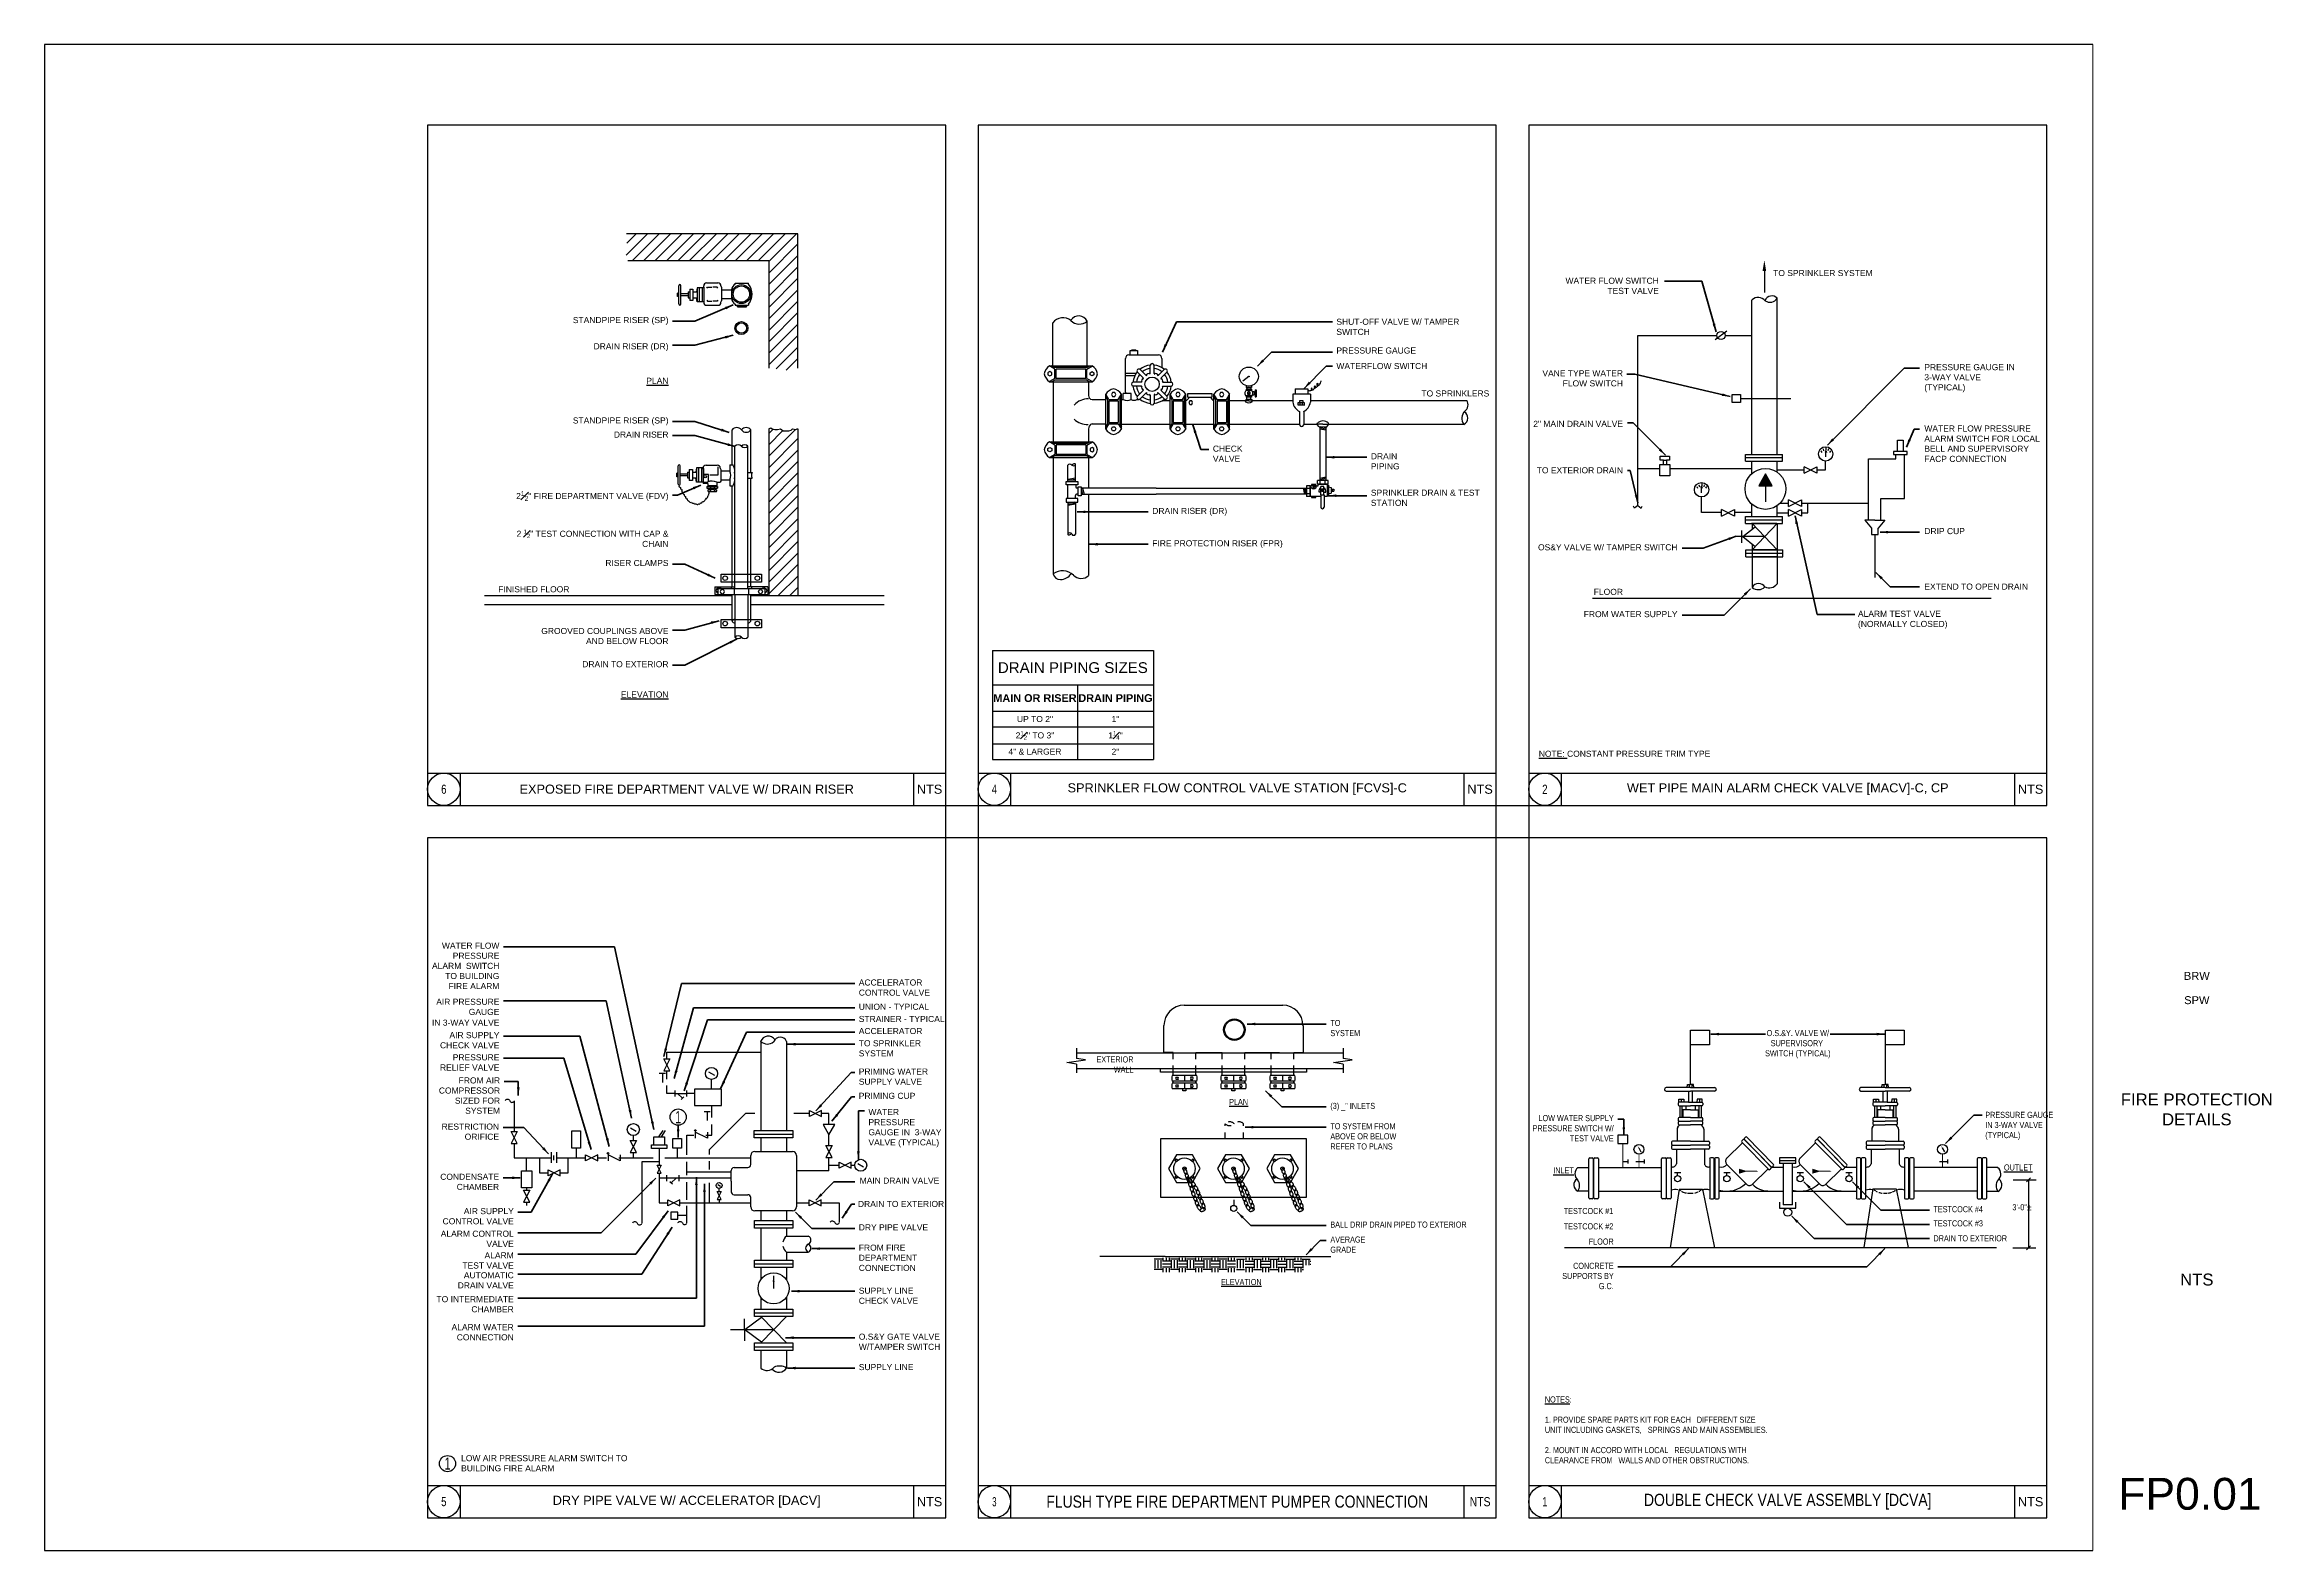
# Paper-space layout '24x36' of a CAD drawing. Extents: x 1 to 35.4, y 0.4 to 23.6.
# The model-space entities are those that its viewports show. They can reach past a viewport. Long polylines and large blocks are cut down to what shows.
import ezdxf
from ezdxf.enums import TextEntityAlignment as Align

# ---------------------------------------------------------------- set-up
doc = ezdxf.new("R2010")
doc.units = 0
doc.header["$LTSCALE"] = 0.375
doc.header["$MEASUREMENT"] = 0
doc.linetypes.add('HIDDEN', pattern=[0.375, 0.25, -0.125])
for name, color, linetype in [('0-BORDER-TXT', 2, 'Continuous'), ('G-ANNO-TEXT', 70, 'Continuous'), ('G-DETL', 12, 'Continuous'), ('G-DETL @ 1', 12, 'Continuous'), ('G-DETL-BORD', 1, 'Continuous')]:
    doc.layers.add(name, color=color, linetype=linetype)
doc.layers.add('G-Anno-View', color=161, linetype='Continuous', lineweight=18, plot=False)
doc.styles.add('Arial', font='arial.ttf')
doc.styles.add('Arial Bold', font='arialbd.ttf')
doc.styles.add('Arial Narrow', font='ARIALN.TTF')
doc.styles.add('Arial_1', font='arial.ttf', dxfattribs={"height": 0.092206})
doc.dimstyles.new('RWS-ANNOTATIVE', dxfattribs={"dimscale": 0, "dimtxt": 0.09375, "dimasz": 0.125, "dimexe": 0.0625, "dimexo": 0.0625, "dimgap": 0.09375, "dimtad": 1, "dimdec": 4, "dimzin": 3, "dimdsep": 46, "dimlunit": 4, "dimtxsty": 'Arial', "dimblk": 'OBLIQUE', "dimcen": 0.09375, "dimdle": 0.0625, "dimclrd": 256, "dimclre": 256, "dimclrt": 256, "dimadec": 4, "dimazin": 0, "dimtfac": 0.8, "dimtdec": 4, "dimtix": 1, "dimtofl": 0, "dimtmove": 1, "dimatfit": 0, "dimfxl": 1, "dimfrac": 1, "dimtolj": 1, "dimtzin": 0, "dimlwd": -1, "dimlwe": -1, "dimarcsym": 0})

psp = doc.layouts.new('24x36')

# ---------------------------------------------------------------- texts
at = {"layer": '0-BORDER-TXT', "style": 'Arial_1'}
for s, height, p in [('BRW', 0.1228, (34.231, 9.246)), ('SPW', 0.1228, (34.231, 8.871)), ('NTS', 0.1844, (34.231, 4.558)), ('FP0.01', 0.4917, (34.125, 1.25))]:
    psp.add_text(s, height=height, dxfattribs=at).set_placement(p, align=Align.MIDDLE)
at = {"layer": '0-BORDER-TXT', "insert": (34.231, 7.183), "char_height": 0.1844, "width": 2.51547, "attachment_point": 5, "style": 'Arial_1'}
psp.add_mtext('FIRE PROTECTION\\PDETAILS', dxfattribs=at)

msp = doc.modelspace()

# ---------------------------------------------------------------- texts
at = {"layer": 'G-ANNO-TEXT', "char_height": 0.09375}
for s, width, insert, attachment_point, style in [('WATER FLOW SWITCH\\PTEST VALVE', 1.46335, (2039.737, 1481.251), 3, 'Arial'), ('WATER FLOW PRESSURE ALARM SWITCH FOR LOCAL BELL AND SUPERVISORY FACP CONNECTION', 1.82273, (2043.837, 1478.97), 1, 'Arial'), ('EXTEND TO OPEN DRAIN', 1.86664, (2043.837, 1476.529), 1, 'Arial'), ('LOW WATER SUPPLY PRESSURE SWITCH W/ TEST VALVE', 1.3125, (2039.041, 1468.323), 3, 'Arial Narrow'), ('PRESSURE GAUGE IN 3-WAY VALVE\\P(TYPICAL)', 1.10625, (2044.778, 1468.373), 1, 'Arial Narrow'), ('DRAIN TO EXTERIOR', 2.76722, (2027.372, 1466.998), 1, 'Arial'), ('DRAIN TO EXTERIOR', 1.1375, (2043.978, 1466.467), 1, 'Arial Narrow')]:
    msp.add_mtext_dynamic_manual_height_columns(s, width=width, gutter_width=0.469, heights=[0], dxfattribs=dict(at, insert=insert, attachment_point=attachment_point, style=style))
at = {"layer": 'G-ANNO-TEXT'}
for s, insert, char_height, width, attachment_point, style in [('TO SPRINKLER SYSTEM', (2041.503, 1481.37), 0.09375, 1.85922, 1, 'Arial'), ('STANDPIPE RISER (SP)', (2024.447, 1480.644), 0.09375, 2.13361, 3, 'Arial'), ('SHUT-OFF VALVE W/ TAMPER SWITCH', (2034.759, 1480.618), 0.09375, 2.25, 1, 'Arial'), ('\\A1;DRAIN RISER (DR)', (2024.447, 1480.239), 0.09375, 2.70605, 3, 'Arial'), ('WATERFLOW SWITCH', (2034.759, 1479.934), 0.09375, 1.63983, 1, 'Arial'), ('PRESSURE GAUGE', (2034.759, 1480.174), 0.09375, 1.21875, 1, 'Arial'), ('PRESSURE GAUGE IN 3-WAY VALVE (TYPICAL)', (2043.837, 1479.917), 0.09375, 1.4375, 1, 'Arial'), ('{\\LPLAN}', (2024.447, 1479.706), 0.0938, 0.21036, 3, 'Arial'), ('VANE TYPE WATER FLOW SWITCH', (2039.184, 1479.823), 0.09375, 1.36339, 3, 'Arial'), ('TO SPRINKLERS', (2036.072, 1479.511), 0.09375, 1.35915, 1, 'Arial'), ('STANDPIPE RISER (SP)', (2024.447, 1479.094), 0.09375, 1.73485, 3, 'Arial'), ('DRAIN RISER', (2024.447, 1478.876), 0.09375, 1.32596, 3, 'Arial'), ('2" MAIN DRAIN VALVE', (2039.184, 1479.042), 0.09375, 1.45568, 3, 'Arial'), ('CHECK VALVE', (2032.852, 1478.659), 0.09375, 0.75632, 1, 'Arial'), ('DRAIN PIPING', (2035.291, 1478.542), 0.09375, 0.75632, 1, 'Arial'), ('TO EXTERIOR DRAIN', (2039.184, 1478.325), 0.09375, 1.45568, 3, 'Arial'), ('\\A1;2{\\H0.8x;\\S1#2;\\H1.25x;" FIRE DEPARTMENT VALVE (FDV)}', (2024.447, 1477.956), 0.09375, 3.01263, 3, 'Arial'), ('SPRINKLER DRAIN & TEST STATION', (2035.291, 1477.979), 0.09375, 1.90625, 1, 'Arial'), ('DRAIN RISER (DR)', (2031.916, 1477.698), 0.09375, 1.25815, 1, 'Arial'), ('\\A1;2 {\\H0.7x;\\S1#2;}" TEST CONNECTION WITH CAP & CHAIN', (2024.447, 1477.363), 0.09375, 2.56285, 3, 'Arial'), ('FIRE PROTECTION RISER (FPR)', (2031.916, 1477.198), 0.09375, 2.78694, 1, 'Arial'), ('OS&Y VALVE W/ TAMPER SWITCH', (2040.026, 1477.136), 0.09375, 2.18243, 3, 'Arial'), ('DRIP CUP', (2043.837, 1477.386), 0.0938, 1.08423, 1, 'Arial'), ('RISER CLAMPS', (2024.447, 1476.894), 0.09375, 1.34641, 3, 'Arial'), ('FINISHED FLOOR', (2022.917, 1476.488), 0.09375, 1.71824, 3, 'Arial'), ('FLOOR', (2039.184, 1476.448), 0.0938, 0.27751, 3, 'Arial'), ('FROM WATER SUPPLY', (2040.026, 1476.104), 0.09375, 1.42442, 3, 'Arial'), ('ALARM TEST VALVE (NORMALLY CLOSED)', (2042.812, 1476.109), 0.09375, 1.93157, 1, 'Arial'), ('GROOVED COUPLINGS ABOVE AND BELOW FLOOR', (2024.447, 1475.844), 0.09375, 2.00969, 3, 'Arial'), ('DRAIN TO EXTERIOR', (2024.447, 1475.331), 0.09375, 1.71615, 3, 'Arial'), ('{\\LELEVATION}', (2024.447, 1474.863), 0.09375, 0.45209, 3, 'Arial'), ('{\\LNOTE:} CONSTANT PRESSURE TRIM TYPE', (2037.884, 1473.948), 0.09375, 3.80202, 1, 'Arial'), ('EXPOSED FIRE DEPARTMENT VALVE W/ DRAIN RISER', (2024.728, 1473.354), 0.14062, 7.15063, 5, 'Arial'), ('NTS', (2028.478, 1473.353), 0.1406, 0.00168, 5, 'Arial'), ('SPRINKLER FLOW CONTROL VALVE STATION [FCVS]-C', (2033.228, 1473.354), 0.14062, 7.33323, 5, 'Arial'), ('NTS', (2036.978, 1473.353), 0.1406, 0.00168, 5, 'Arial'), ('WET PIPE MAIN ALARM CHECK VALVE [MACV]-C, CP', (2041.728, 1473.354), 0.14062, 7.33323, 5, 'Arial'), ('NTS', (2045.478, 1473.353), 0.1406, 0.00168, 5, 'Arial'), ('WATER FLOW PRESSURE ALARM  SWITCH TO BUILDING FIRE ALARM', (2021.836, 1470.986), 0.09375, 1.04708, 3, 'Arial'), ('ACCELERATOR CONTROL VALVE', (2027.385, 1470.417), 0.09375, 1.18946, 1, 'Arial'), ('AIR PRESSURE GAUGE', (2021.836, 1470.119), 0.09375, 1.11025, 3, 'Arial'), ('UNION - TYPICAL', (2027.385, 1470.042), 0.09375, 2.8105, 1, 'Arial'), ('IN 3-WAY VALVE', (2021.836, 1469.797), 0.09375, 2.12615, 3, 'Arial'), ('AIR SUPPLY CHECK VALVE', (2021.836, 1469.604), 0.09375, 1.0826, 3, 'Arial'), ('ACCELERATOR', (2027.385, 1469.667), 0.09375, 1.24285, 1, 'Arial'), ('STRAINER - TYPICAL', (2027.385, 1469.854), 0.09375, 2.64254, 1, 'Arial'), ('TO SYSTEM', (2034.666, 1469.792), 0.0938, 0.46547, 1, 'Arial Narrow'), ('O.S.&Y. VALVE W/ SUPERVISORY  SWITCH (TYPICAL)', (2041.884, 1469.636), 0.09375, 1, 2, 'Arial Narrow'), ('PRESSURE RELIEF VALVE', (2021.836, 1469.261), 0.09375, 1.06089, 3, 'Arial'), ('TO SPRINKLER SYSTEM', (2027.385, 1469.479), 0.09375, 0.99816, 1, 'Arial'), ('EXTERIOR WALL', (2031.626, 1469.229), 0.09375, 0.65344, 3, 'Arial Narrow'), ('FROM AIR COMPRESSOR SIZED FOR SYSTEM', (2021.847, 1468.905), 0.09375, 1.21135, 3, 'Arial'), ('PRIMING WATER SUPPLY VALVE', (2027.385, 1469.042), 0.09375, 1.08395, 1, 'Arial'), ('PRIMING CUP', (2027.385, 1468.667), 0.09375, 1.4808, 1, 'Arial'), ('{\\LPLAN}', (2033.103, 1468.573), 0.0938, 0.21036, 1, 'Arial Narrow'), ('RESTRICTION ORIFICE', (2021.831, 1468.192), 0.09375, 0.73722, 3, 'Arial'), ('WATER  PRESSURE GAUGE IN  3-WAY VALVE (TYPICAL)', (2027.534, 1468.417), 0.09375, 1.14558, 1, 'Arial'), ('TO SYSTEM FROM ABOVE OR BELOW REFER TO PLANS', (2034.666, 1468.198), 0.09375, 1.1875, 1, 'Arial Narrow'), ('(3) _" INLETS', (2034.666, 1468.511), 0.09375, 0.63296, 1, 'Arial Narrow'), ('{\\LINLET}', (2038.107, 1467.515), 0.0938, 0.22825, 1, 'Arial Narrow'), ('{\\LOUTLET}', (2045.066, 1467.561), 0.0938, 0.31775, 1, 'Arial Narrow'), ('CONDENSATE CHAMBER', (2021.832, 1467.417), 0.09375, 1.03125, 3, 'Arial'), ('MAIN DRAIN VALVE', (2027.398, 1467.357), 0.09375, 2.21618, 1, 'Arial'), ('AIR SUPPLY CONTROL VALVE', (2022.058, 1466.887), 0.09375, 1.19092, 3, 'Arial'), ('TESTCOCK #1', (2039.034, 1466.889), 0.09375, 0.95725, 3, 'Arial Narrow'), ('TESTCOCK #4', (2043.978, 1466.917), 0.09375, 0.89492, 1, 'Arial Narrow'), ('3\'-0"%%P', (2045.197, 1466.947), 0.0938, 0.16043, 1, 'Arial Narrow'), ('ALARM CONTROL VALVE', (2022.058, 1466.538), 0.09375, 1.14252, 3, 'Arial'), ('DRY PIPE VALVE', (2027.385, 1466.636), 0.09375, 1.9289, 1, 'Arial'), ('BALL DRIP DRAIN PIPED TO EXTERIOR', (2034.666, 1466.679), 0.09375, 2.02637, 1, 'Arial Narrow'), ('TESTCOCK #2', (2039.034, 1466.652), 0.09375, 0.81827, 3, 'Arial Narrow'), ('TESTCOCK #3', (2043.978, 1466.698), 0.09375, 0.91198, 1, 'Arial Narrow'), ('ALARM TEST VALVE', (2022.058, 1466.204), 0.09375, 0.79228, 3, 'Arial'), ('FROM FIRE DEPARTMENT CONNECTION', (2027.385, 1466.323), 0.09375, 1.10449, 1, 'Arial'), ('AVERAGE GRADE', (2034.666, 1466.448), 0.09375, 0.69828, 1, 'Arial Narrow'), ('FLOOR', (2039.041, 1466.417), 0.0938, 0.27751, 3, 'Arial Narrow'), ('AUTOMATIC DRAIN VALVE', (2022.058, 1465.897), 0.09375, 0.96994, 3, 'Arial'), ('{\\LELEVATION}', (2032.978, 1465.792), 0.09375, 0.45209, 1, 'Arial Narrow'), ('CONCRETE SUPPORTS BY G.C.', (2039.041, 1466.042), 0.09375, 0.91728, 3, 'Arial Narrow'), ('TO INTERMEDIATE CHAMBER', (2022.058, 1465.528), 0.09375, 1.19911, 3, 'Arial'), ('SUPPLY LINE CHECK VALVE', (2027.385, 1465.659), 0.09375, 0.93832, 1, 'Arial'), ('ALARM WATER CONNECTION', (2022.058, 1465.095), 0.09375, 1.29335, 3, 'Arial'), ('O.S&Y GATE VALVE W/TAMPER SWITCH', (2027.385, 1464.948), 0.09375, 1.37382, 1, 'Arial'), ('SUPPLY LINE', (2027.385, 1464.479), 0.09375, 1.59228, 1, 'Arial'), ('{\\LNOTES}: \\P\\P1. PROVIDE SPARE PARTS KIT FOR EACH   DIFFERENT SIZE UNIT INCLUDING GASKETS,   SPRINGS AND MAIN ASSEMBLIES. \\P\\P2. MOUNT IN ACCORD WITH LOCAL   REGULATIONS WITH CLEARANCE FROM   WALLS AND OTHER OBSTRUCTIONS.', (2037.978, 1463.979), 0.09375, 3.31939, 1, 'Arial Narrow'), ('LOW AIR PRESSURE ALARM SWITCH TO BUILDING FIRE ALARM', (2021.245, 1463.073), 0.09375, 3.05495, 1, 'Arial'), ('DRY PIPE VALVE W/ ACCELERATOR [DACV]', (2024.728, 1462.354), 0.14062, 7.33323, 5, 'Arial'), ('NTS', (2028.478, 1462.353), 0.1406, 0.00168, 5, 'Arial'), ('FLUSH TYPE FIRE DEPARTMENT PUMPER CONNECTION', (2033.228, 1462.354), 0.1875, 6.7415, 5, 'Arial Narrow'), ('NTS', (2036.978, 1462.353), 0.1406, 0.00168, 5, 'Arial Narrow'), ('DOUBLE CHECK VALVE ASSEMBLY [DCVA]', (2041.728, 1462.354), 0.18748, 7.33323, 5, 'Arial Narrow'), ('NTS', (2045.478, 1462.353), 0.1406, 0.00168, 5, 'Arial')]:
    msp.add_mtext(s, dxfattribs=dict(at, insert=insert, char_height=char_height, width=width, attachment_point=attachment_point, style=style))
at = {"layer": 'G-ANNO-TEXT', "width": 0.75}
for tag, style, p in [('6', 'Arial', (2020.978, 1473.354)), ('4', 'Arial', (2029.478, 1473.354)), ('2', 'Arial', (2037.978, 1473.354)), ('5', 'Arial', (2020.978, 1462.354)), ('3', 'Arial Narrow', (2029.478, 1462.354)), ('1', 'Arial', (2037.978, 1462.354))]:
    msp.add_attdef(tag, text='', height=0.141, dxfattribs=dict(at, style=style)).set_placement(p, align=Align.MIDDLE)

# ---------------------------------------------------------------- blocks, each defined once
blk = doc.blocks.new('_Oblique')
at = {"color": 0, "linetype": 'ByBlock', "lineweight": -2}
blk.add_line((-0.5, -0.5), (0.5, 0.5), dxfattribs=at)
blk = doc.blocks.new('DrainValve')
blk.add_line((-0.034, 0.045), (0.034, -0.045))
blk.add_circle((0, 0), 0.0312)
blk = doc.blocks.new('*T84')
at = {"layer": 'G-ANNO-TEXT', "transparency": 16777216}
for p, q in [((0, 0), (2.487, 0)), ((0, 0), (0, -1.682)), ((2.487, 0), (2.487, -1.682)), ((0, -0.533), (2.487, -0.533)), ((1.316, -0.533), (1.316, -1.682)), ((0, -0.939), (2.487, -0.939)), ((0, -1.179), (2.487, -1.179)), ((0, -1.442), (2.487, -1.442)), ((0, -1.682), (2.487, -1.682))]:
    blk.add_line(p, q, dxfattribs=at)
at = {"layer": 'G-ANNO-TEXT', "transparency": 16777216, "attachment_point": 5}
for s, insert, char_height, width, style in [('DRAIN PIPING SIZES', (1.243, -0.266), 0.16667, 2.40655, 'Arial'), ('MAIN OR RISER', (0.658, -0.736), 0.12, 1.23619, 'Arial Bold'), ('DRAIN PIPING', (1.901, -0.736), 0.12, 1.09036, 'Arial Bold'), ('UP TO 2"', (0.658, -1.059), 0.0938, 1.23619, 'Arial'), ('1"', (1.901, -1.059), 0.0938, 1.09036, 'Arial'), ('\\A1;2{\\H0.7x;\\S1#2;}" TO 3"', (0.658, -1.311), 0.09375, 1.23619, 'Arial'), ('\\A1;1{\\H0.7x;\\S1#4;}"', (1.901, -1.311), 0.09375, 1.09036, 'Arial'), ('4" & LARGER', (0.658, -1.562), 0.09375, 1.23619, 'Arial'), ('2"', (1.901, -1.562), 0.0938, 1.09036, 'Arial')]:
    blk.add_mtext(s, dxfattribs=dict(at, insert=insert, char_height=char_height, width=width, style=style))
blk = doc.blocks.new('ARW2')
blk.add_solid([(0.09, -0.015), (0.09, 0.015), (0, 0)])
blk = doc.blocks.new('*U74')
blk.add_circle((0, 0.123), 0.0625)
at = {"style": 'Arial'}
blk.add_attdef('X', text='', height=0.0781, dxfattribs=at).set_placement((0, 0.123), align=Align.MIDDLE_CENTER)
at = {"style": 'Arial', "flags": 5}
blk.add_attdef('XXX', (0.101, 0.048), '', height=0.0781, dxfattribs=at)
blk = doc.blocks.new('*U76')
at = {"linetype": 'Continuous'}
blk.add_lwpolyline([(-0.03125, 0.0625), (0.03125, 0.0625), (-0.03125, -0.0625), (0.03125, -0.0625), (-0.03125, 0.0625)], dxfattribs=at)
blk = doc.blocks.new('*U77')
at = {"linetype": 'Continuous'}
blk.add_lwpolyline([(-0.0625, -0.03125), (-0.0625, 0.03125), (0.0625, -0.03125), (0.0625, 0.03125), (-0.0625, -0.03125)], dxfattribs=at)
blk = doc.blocks.new('CHECK VALVE')
blk.add_lwpolyline([(0.125, 0.062, 0, 0.0179, 0), (0.071, 0.062, 0, 0, 0), (0.067, 0.062, 0, 0, 0), (0, 0.062, 0, 0, 0)], format="xyseb")
blk.add_lwpolyline([(0.125, 0.031), (0.125, -0.031), (0, 0.031), (0, -0.031)])
blk.add_circle((0, 0.047), 0.00781)
blk = doc.blocks.new('*U79')
for p, q in [((-0.062, 0.031), (-0.062, -0.031)), ((-0.062, 0), (0.062, 0)), ((-0.035, 0), (0.016, -0.05)), ((0.062, -0.031), (0.062, 0.031)), ((0.003, -0.064), (0.03, -0.037))]:
    blk.add_line(p, q)
blk = doc.blocks.new('PIPE-PLAN')
at = {"color": 0}
for p, q in [((-0.09375, -0.03125), (-0.09375, 0.03125)), ((-0.09375, 0), (0, 0))]:
    blk.add_line(p, q, dxfattribs=at)
blk = doc.blocks.new('*U81')
blk.add_line((-0.044, 0.026), (0.044, -0.026))
blk.add_circle((0, 0), 0.0928)
blk.add_solid([(-0.008, -0.004), (-0.001, 0.009), (-0.044, 0.026)])
blk = doc.blocks.new('continuation')
blk.add_lwpolyline([(-0.003, -0.035, -0.625102), (0, 0, 0.625102), (0.003, 0.035)], format="xyb")
blk = doc.blocks.new('PipeUpLarge')
at = {"color": 0, "linetype": 'Continuous'}
blk.add_circle((0, 0), 0.0469, dxfattribs=at)
blk = doc.blocks.new('CHAIN')
for points in [[(0, 0, 0.164525), (-0.8, -0.2, 0.105794), (-1.7, -1.2, 0.0691), (-2.2, -2.5, 0.055299), (-2.4, -4.2, 0.055299), (-2.3, -5.9, 0.0691), (-1.8, -7.2, 0.105794), (-1, -8.2, 0.164525), (-0.2, -8.5, 0.164525), (0.6, -8.2, 0.105794), (1.4, -7.3, 0.0691), (1.9, -6, 0.055299), (2.2, -4.3, 0.055299), (2, -2.6, 0.0691), (1.6, -1.3, 0.105794), (0.8, -0.3, 0.164525)], [(-0.1, -7.4, 0.164525), (-0.9, -7.6, 0.105794), (-1.8, -8.6, 0.0691), (-2.3, -9.9, 0.055299), (-2.6, -11.6, 0.055299), (-2.4, -13.3, 0.0691), (-2, -14.6, 0.105794), (-1.2, -15.6, 0.164525), (-0.4, -15.9, 0.164525), (0.4, -15.6, 0.105794), (1.3, -14.7, 0.0691), (1.8, -13.4, 0.055299), (2, -11.7, 0.055299), (1.9, -10, 0.0691), (1.4, -8.7, 0.105794), (0.6, -7.7, 0.164525)], [(-0.4, -28.2, 0.164525), (-1.1, -28.4, 0.105794), (-1.9, -29.4, 0.0691), (-2.4, -30.7, 0.055299), (-2.5, -32.4, 0.055299), (-2.3, -34.1, 0.0691), (-1.8, -35.4, 0.105794), (-0.9, -36.4, 0.164525), (-0.1, -36.6, 0.164525), (0.7, -36.3, 0.105794), (1.5, -35.3, 0.0691), (1.9, -34, 0.055299), (2.1, -32.3, 0.055299), (1.8, -30.6, 0.0691), (1.3, -29.3, 0.105794), (0.4, -28.4, 0.164525)], [(-0.2, -20.8, 0.164525), (-1, -21, 0.105794), (-1.8, -22, 0.0691), (-2.2, -23.3, 0.055299), (-2.4, -25, 0.055299), (-2.2, -26.7, 0.0691), (-1.6, -28, 0.105794), (-0.8, -29, 0.164525), (0, -29.2, 0.164525), (0.8, -28.9, 0.105794), (1.6, -27.9, 0.0691), (2.1, -26.6, 0.055299), (2.2, -24.9, 0.055299), (2, -23.2, 0.0691), (1.4, -22, 0.105794), (0.6, -21, 0.164525)], [(-0.1, -13.4, 0.164525), (-0.8, -13.7, 0.105794), (-1.6, -14.6, 0.0691), (-2.1, -15.9, 0.055299), (-2.2, -17.7, 0.055299), (-2, -19.4, 0.0691), (-1.5, -20.6, 0.105794), (-0.6, -21.6, 0.164525), (0.2, -21.8, 0.164525), (1, -21.5, 0.105794), (1.8, -20.5, 0.0691), (2.2, -19.2, 0.055299), (2.3, -17.5, 0.055299), (2.1, -15.8, 0.0691), (1.6, -14.6, 0.105794), (0.7, -13.6, 0.164525)], [(0.9, -15.3, 0.164525), (0.2, -15.8, 0.105794), (-0.4, -16.9, 0.0691), (-0.5, -18.3, 0.055299), (-0.3, -20, 0.055299), (0.3, -21.6, 0.0691), (1.1, -22.7, 0.105794), (2.2, -23.5, 0.164525), (3, -23.5, 0.164525), (3.7, -23.1, 0.105794), (4.3, -21.9, 0.0691), (4.4, -20.6, 0.055299), (4.2, -18.9, 0.055299), (3.6, -17.3, 0.0691), (2.8, -16.1, 0.105794), (1.7, -15.4, 0.164525)], [(3.7, -21.8, 0.164525), (3, -22.3, 0.105794), (2.4, -23.4, 0.0691), (2.2, -24.8, 0.055299), (2.5, -26.5, 0.055299), (3.1, -28.1, 0.0691), (3.9, -29.2, 0.105794), (4.9, -30, 0.164525), (5.7, -30, 0.164525), (6.4, -29.6, 0.105794), (7, -28.4, 0.0691), (7.2, -27.1, 0.055299), (6.9, -25.4, 0.055299), (6.3, -23.8, 0.0691), (5.5, -22.6, 0.105794), (4.5, -21.9, 0.164525)], [(5.2, -28.8, 0.164525), (4.5, -29.3, 0.105794), (3.9, -30.4, 0.0691), (3.7, -31.8, 0.055299), (4, -33.5, 0.055299), (4.6, -35.1, 0.0691), (5.4, -36.2, 0.105794), (6.4, -37, 0.164525), (7.2, -37, 0.164525), (7.9, -36.6, 0.105794), (8.5, -35.4, 0.0691), (8.7, -34.1, 0.055299), (8.4, -32.4, 0.055299), (7.8, -30.8, 0.0691), (7, -29.6, 0.105794), (6, -28.9, 0.164525)], [(-0.5, -35.6, 0.164525), (-1.3, -35.8, 0.105794), (-2.1, -36.8, 0.0691), (-2.5, -38.1, 0.055299), (-2.7, -39.8, 0.055299), (-2.4, -41.5, 0.0691), (-1.9, -42.8, 0.105794), (-1.1, -43.8, 0.164525), (-0.3, -44, 0.164525), (0.5, -43.7, 0.105794), (1.3, -42.7, 0.0691), (1.8, -41.4, 0.055299), (1.9, -39.7, 0.055299), (1.7, -38, 0.0691), (1.2, -36.7, 0.105794), (0.3, -35.8, 0.164525)], [(-0.3, -43.1, 0.164525), (-1, -43.3, 0.105794), (-1.8, -44.3, 0.0691), (-2.3, -45.6, 0.055299), (-2.4, -47.3, 0.055299), (-2.2, -49, 0.0691), (-1.7, -50.3, 0.105794), (-0.8, -51.3, 0.164525), (0, -51.5, 0.164525), (0.8, -51.2, 0.105794), (1.6, -50.2, 0.0691), (2, -48.9, 0.055299), (2.2, -47.2, 0.055299), (1.9, -45.5, 0.0691), (1.4, -44.2, 0.105794), (0.5, -43.3, 0.164525)], [(-0.3, -50.3, 0.164525), (-1, -50.6, 0.105794), (-1.8, -51.6, 0.0691), (-2.3, -52.9, 0.055299), (-2.4, -54.6, 0.055299), (-2.2, -56.3, 0.0691), (-1.7, -57.6, 0.105794), (-0.8, -58.5, 0.164525), (0, -58.8, 0.164525), (0.8, -58.5, 0.105794), (1.6, -57.5, 0.0691), (2, -56.2, 0.055299), (2.2, -54.5, 0.055299), (1.9, -52.8, 0.0691), (1.4, -51.5, 0.105794), (0.5, -50.5, 0.164525)], [(-0.5, -57.3, 0.164525), (-1.2, -57.8, 0.105794), (-1.8, -58.9, 0.0691), (-1.9, -60.3, 0.055299), (-1.6, -62, 0.055299), (-1, -63.6, 0.0691), (-0.2, -64.7, 0.105794), (0.9, -65.4, 0.164525), (1.7, -65.4, 0.164525), (2.4, -65, 0.105794), (3, -63.8, 0.0691), (3.1, -62.4, 0.055299), (2.8, -60.7, 0.055299), (2.2, -59.2, 0.0691), (1.4, -58, 0.105794), (0.3, -57.3, 0.164525)], [(0.3, -66.4, 0.164525), (0.6, -67.2, 0.105794), (1.5, -68, 0.0691), (2.8, -68.5, 0.055299), (4.5, -68.7, 0.055299), (6.2, -68.5, 0.0691), (7.5, -68, 0.105794), (8.5, -67.2, 0.164525), (8.7, -66.4, 0.164525), (8.5, -65.6, 0.105794), (7.5, -64.8, 0.0691), (6.2, -64.3, 0.055299), (4.5, -64.1, 0.055299), (2.8, -64.3, 0.0691), (1.5, -64.8, 0.105794), (0.6, -65.6, 0.164525)], [(6.7, -36.1, 0.164525), (6, -36.3, 0.105794), (5.2, -37.3, 0.0691), (4.7, -38.6, 0.055299), (4.6, -40.3, 0.055299), (4.8, -42, 0.0691), (5.3, -43.3, 0.105794), (6.2, -44.3, 0.164525), (7, -44.5, 0.164525), (7.8, -44.2, 0.105794), (8.6, -43.2, 0.0691), (9, -41.9, 0.055299), (9.2, -40.2, 0.055299), (8.9, -38.5, 0.0691), (8.4, -37.2, 0.105794), (7.5, -36.3, 0.164525)], [(7, -43.1, 0.164525), (6.2, -43.3, 0.105794), (5.4, -44.3, 0.0691), (5, -45.6, 0.055299), (4.8, -47.3, 0.055299), (5.1, -49, 0.0691), (5.6, -50.3, 0.105794), (6.4, -51.3, 0.164525), (7.2, -51.5, 0.164525), (8, -51.2, 0.105794), (8.8, -50.2, 0.0691), (9.3, -48.9, 0.055299), (9.4, -47.2, 0.055299), (9.2, -45.5, 0.0691), (8.7, -44.2, 0.105794), (7.8, -43.3, 0.164525)], [(7.2, -50.3, 0.164525), (6.5, -50.6, 0.105794), (5.7, -51.6, 0.0691), (5.2, -52.9, 0.055299), (5.1, -54.6, 0.055299), (5.3, -56.3, 0.0691), (5.8, -57.6, 0.105794), (6.7, -58.5, 0.164525), (7.5, -58.8, 0.164525), (8.3, -58.5, 0.105794), (9.1, -57.5, 0.0691), (9.5, -56.2, 0.055299), (9.7, -54.5, 0.055299), (9.4, -52.8, 0.0691), (8.9, -51.5, 0.105794), (8, -50.5, 0.164525)], [(8.2, -57.5, 0.164525), (7.4, -57.7, 0.105794), (6.4, -58.5, 0.0691), (5.7, -59.7, 0.055299), (5.3, -61.4, 0.055299), (5.2, -63.1, 0.0691), (5.5, -64.4, 0.105794), (6.2, -65.5, 0.164525), (6.9, -65.9, 0.164525), (7.7, -65.7, 0.105794), (8.7, -64.9, 0.0691), (9.4, -63.7, 0.055299), (9.8, -62.1, 0.055299), (9.9, -60.3, 0.0691), (9.6, -59, 0.105794), (8.9, -57.9, 0.164525)]]:
    blk.add_lwpolyline(points, format="xyb", close=True)
blk = doc.blocks.new('A$C679B374F')
at = {"layer": 'G-DETL'}
for p, q in [((0, -0.006), (0, 0)), ((0, -0.356), (0, -0.303)), ((0.352, -0.356), (0.352, -0.303)), ((0.365, -0.356), (-0.013, -0.356)), ((0.365, -0.442), (-0.013, -0.442)), ((0.365, -0.475), (-0.013, -0.475)), ((0.365, -0.562), (-0.013, -0.562)), ((0, -0.475), (0, -0.442)), ((0.046, -0.382), (0.08, -0.382)), ((0.08, -0.416), (0.046, -0.416)), ((0.046, -0.502), (0.08, -0.502)), ((0.08, -0.535), (0.046, -0.535)), ((0.153, -0.595), (0.153, -0.562)), ((0.199, -0.595), (0.153, -0.595)), ((0.176, -0.356), (0.176, -0.442)), ((0.176, -0.475), (0.176, -0.562)), ((0.199, -0.562), (0.199, -0.595)), ((0.305, -0.382), (0.272, -0.382)), ((0.272, -0.416), (0.305, -0.416)), ((0.305, -0.502), (0.272, -0.502)), ((0.272, -0.535), (0.305, -0.535)), ((0.352, -0.475), (0.352, -0.442))]:
    blk.add_line(p, q, dxfattribs=at)
at = {"layer": 'G-DETL', "linetype": 'HIDDEN'}
for p, q in [((0.352, -0.303), (0.352, 0)), ((0, -0.303), (0, -0.006))]:
    blk.add_line(p, q, dxfattribs=at)
at = {"layer": 'G-DETL'}
for centre, radius, start, end in [((0.123, -0.399), 0.143, 162.4076, 197.5924), ((0.123, -0.519), 0.143, 162.4076, 197.5924), ((0.063, -0.399), 0.0235, 135, 225), ((0.063, -0.519), 0.0235, 135, 225), ((0.096, -0.399), 0.0235, 135, 225), ((0.096, -0.519), 0.0235, 135, 225), ((0.256, -0.399), 0.0235, 315, 45), ((0.256, -0.519), 0.0235, 315, 45), ((0.289, -0.399), 0.0235, 315, 45), ((0.289, -0.519), 0.0235, 315, 45), ((0.229, -0.399), 0.143, 342.4076, 17.5924), ((0.229, -0.519), 0.143, 342.4076, 17.5924)]:
    blk.add_arc(centre, radius, start, end, dxfattribs=at)

# ---------------------------------------------------------------- hatches: boundary and pattern name
at = {"layer": 'G-DETL'}
h = msp.add_hatch(dxfattribs=at)
h.set_pattern_fill('ANSI31')
h.set_pattern_definition([(45, (2020.72807, 1473.58144), (-0.0883883, 0.0883883), [])])
h.paths.add_polyline_path([(2026.444, 1481.928), (2023.796, 1481.928), (2023.794, 1481.895), (2023.819, 1481.835), (2023.793, 1481.79), (2023.839, 1481.773), (2023.839, 1481.711), (2023.793, 1481.666), (2023.793, 1481.603), (2023.817, 1481.557), (2023.817, 1481.516), (2025.994, 1481.516), (2025.994, 1479.857), (2026.026, 1479.871), (2026.047, 1479.857), (2026.089, 1479.846), (2026.13, 1479.846), (2026.175, 1479.858), (2026.218, 1479.824), (2026.306, 1479.824), (2026.341, 1479.833), (2026.364, 1479.856), (2026.413, 1479.838), (2026.442, 1479.846), (2026.444, 1479.857)])
h.paths.add_polyline_path([(2026.444, 1478.919), (2026.436, 1478.919), (2026.413, 1478.907), (2026.364, 1478.918), (2026.341, 1478.895), (2026.306, 1478.886), (2026.218, 1478.886), (2026.175, 1478.92), (2026.13, 1478.908), (2026.089, 1478.908), (2026.047, 1478.919), (2026.026, 1478.932), (2025.994, 1478.919), (2025.994, 1476.343), (2026.444, 1476.343)])

# ---------------------------------------------------------------- linework, layer by layer
at = {"layer": 'DEFPOINTS'}
for points in [[(2014.814, 1461.601), (2046.439, 1461.601), (2046.439, 1484.851), (2014.814, 1484.851)], [(2029.228, 1472.604), (2028.728, 1472.604), (2028.728, 1473.104), (2029.228, 1473.104)], [(2037.728, 1472.604), (2037.228, 1472.604), (2037.228, 1473.104), (2037.728, 1473.104)], [(2037.728, 1472.604), (2037.228, 1472.604), (2037.228, 1473.104), (2037.728, 1473.104)]]:
    msp.add_lwpolyline(points, close=True, dxfattribs=at)
msp.add_lwpolyline([(2025.994, 1478.919), (2026.026, 1478.932), (2026.047, 1478.919), (2026.089, 1478.908), (2026.13, 1478.908), (2026.175, 1478.92), (2026.218, 1478.886), (2026.306, 1478.886), (2026.341, 1478.895), (2026.364, 1478.918), (2026.413, 1478.907), (2026.436, 1478.919), (2026.444, 1478.919)], dxfattribs=at)
at = {"layer": 'G-ANNO-TEXT'}
for p, q in [((2045.21, 1467.323), (2045.566, 1467.323)), ((2045.416, 1467.292), (2045.478, 1467.354)), ((2045.447, 1467.323), (2045.447, 1466.275)), ((2045.205, 1466.275), (2045.56, 1466.275)), ((2045.416, 1466.243), (2045.478, 1466.306))]:
    msp.add_line(p, q, dxfattribs=at)
for points in [[(2040.009, 1467.292, 0, 0.0312, 0), (2039.933, 1467.238, 0, 0, 0), (2039.384, 1466.854, 0, 0, 0), (2039.103, 1466.854, 0, 0, 0)], [(2040.759, 1467.292, 0, 0.0312, 0), (2040.675, 1467.25, 0, 0, 0), (2039.384, 1466.604, 0, 0, 0), (2039.103, 1466.604, 0, 0, 0)]]:
    msp.add_lwpolyline(points, format="xyseb", dxfattribs=at)
at = {"layer": 'G-DETL'}
for p, q in [((2026.444, 1481.928), (2023.796, 1481.928)), ((2026.444, 1479.857), (2026.444, 1481.928)), ((2023.817, 1481.516), (2025.994, 1481.516)), ((2025.994, 1481.516), (2025.994, 1479.857)), ((2041.367, 1481.355), (2041.367, 1481.025)), ((2024.605, 1481.014), (2024.585, 1481.014)), ((2024.585, 1480.96), (2024.585, 1481.014)), ((2024.605, 1480.96), (2024.585, 1480.96)), ((2024.605, 1480.846), (2024.605, 1481.127)), ((2024.638, 1480.846), (2024.638, 1481.127)), ((2024.75, 1481.001), (2024.638, 1481.001)), ((2024.75, 1480.972), (2024.638, 1480.972)), ((2024.75, 1481.031), (2024.75, 1480.941)), ((2024.75, 1481.031), (2024.777, 1481.031)), ((2024.75, 1480.941), (2024.777, 1480.941)), ((2024.777, 1481.072), (2024.824, 1481.072)), ((2024.777, 1481.072), (2024.777, 1480.901)), ((2024.824, 1480.901), (2024.777, 1480.901)), ((2024.824, 1481.072), (2024.824, 1480.901)), ((2024.824, 1481.031), (2024.887, 1481.031)), ((2024.824, 1480.941), (2024.887, 1480.941)), ((2024.887, 1481.097), (2024.877, 1481.031)), ((2024.887, 1480.879), (2024.877, 1480.941)), ((2024.989, 1481.097), (2024.887, 1481.097)), ((2024.887, 1481.097), (2024.887, 1480.879)), ((2024.919, 1481.097), (2024.919, 1480.879)), ((2024.966, 1481.097), (2024.966, 1480.879)), ((2024.99, 1481.106), (2024.99, 1481.124)), ((2024.99, 1481.106), (2024.99, 1480.871)), ((2025.036, 1481.17), (2025.211, 1481.17)), ((2025.039, 1481.09), (2025.048, 1481.106)), ((2025.039, 1480.905), (2025.048, 1480.889)), ((2025.048, 1481.106), (2025.117, 1481.106)), ((2025.199, 1481.106), (2025.131, 1481.106)), ((2025.209, 1481.09), (2025.199, 1481.106)), ((2025.209, 1480.905), (2025.199, 1480.889)), ((2025.257, 1481.124), (2025.265, 1481.102)), ((2025.265, 1481.102), (2025.265, 1480.893)), ((2025.265, 1481.065), (2025.419, 1481.065)), ((2025.265, 1480.93), (2025.419, 1480.93)), ((2025.419, 1481.065), (2025.419, 1480.93)), ((2025.476, 1481.152), (2025.476, 1481.167)), ((2025.476, 1481.167), (2025.682, 1481.167)), ((2025.682, 1481.152), (2025.682, 1481.167)), ((2041.176, 1478.524), (2041.176, 1480.907)), ((2041.564, 1478.524), (2041.564, 1480.935)), ((2024.989, 1480.879), (2024.887, 1480.879)), ((2025.036, 1480.825), (2025.211, 1480.825)), ((2025.048, 1480.889), (2025.117, 1480.889)), ((2025.199, 1480.889), (2025.131, 1480.889)), ((2025.257, 1480.871), (2025.265, 1480.893)), ((2025.476, 1480.843), (2025.476, 1480.828)), ((2025.476, 1480.828), (2025.682, 1480.828)), ((2025.66, 1480.814), (2025.505, 1480.814)), ((2025.514, 1480.8), (2025.514, 1480.828)), ((2025.514, 1480.8), (2025.652, 1480.8)), ((2025.652, 1480.8), (2025.652, 1480.828)), ((2025.682, 1480.843), (2025.682, 1480.828)), ((2030.382, 1479.889), (2030.382, 1480.554)), ((2030.91, 1479.889), (2030.91, 1480.585)), ((2039.414, 1480.361), (2040.635, 1480.361)), ((2039.414, 1477.733), (2039.414, 1480.361)), ((2040.76, 1480.361), (2041.176, 1480.361)), ((2030.411, 1479.839), (2030.328, 1479.888)), ((2030.33, 1479.889), (2030.99, 1479.889)), ((2030.411, 1479.864), (2030.367, 1479.889)), ((2030.908, 1479.864), (2030.952, 1479.889)), ((2030.908, 1479.839), (2030.992, 1479.888)), ((2031.502, 1479.484), (2031.502, 1480.006)), ((2031.555, 1480.059), (2032.012, 1480.059)), ((2031.574, 1480.059), (2031.574, 1480.126)), ((2031.574, 1480.126), (2031.689, 1480.126)), ((2031.6, 1480.126), (2031.6, 1480.137)), ((2031.6, 1480.137), (2031.663, 1480.137)), ((2031.663, 1480.126), (2031.663, 1480.137)), ((2031.689, 1480.126), (2031.689, 1480.059)), ((2031.885, 1479.774), (2031.885, 1479.899)), ((2031.944, 1479.774), (2031.944, 1479.899)), ((2032.065, 1480.006), (2032.065, 1479.863)), ((2030.411, 1479.696), (2030.328, 1479.647)), ((2030.33, 1479.646), (2030.99, 1479.646)), ((2030.411, 1479.671), (2030.367, 1479.646)), ((2030.385, 1479.646), (2030.385, 1478.718)), ((2030.908, 1479.864), (2030.411, 1479.864)), ((2030.411, 1479.696), (2030.411, 1479.839)), ((2030.908, 1479.671), (2030.411, 1479.671)), ((2030.432, 1479.694), (2030.432, 1479.841)), ((2030.888, 1479.841), (2030.432, 1479.841)), ((2030.888, 1479.694), (2030.432, 1479.694)), ((2030.888, 1479.694), (2030.888, 1479.841)), ((2030.908, 1479.696), (2030.908, 1479.839)), ((2030.908, 1479.696), (2030.992, 1479.647)), ((2030.908, 1479.671), (2030.952, 1479.646)), ((2030.933, 1479.646), (2030.933, 1479.434)), ((2031.502, 1479.776), (2031.67, 1479.776)), ((2031.502, 1479.743), (2031.65, 1479.743)), ((2031.748, 1479.636), (2031.622, 1479.636)), ((2031.748, 1479.578), (2031.622, 1479.578)), ((2031.776, 1479.704), (2031.687, 1479.793)), ((2031.817, 1479.746), (2031.728, 1479.834)), ((2032.012, 1479.746), (2032.101, 1479.834)), ((2032.053, 1479.704), (2032.142, 1479.793)), ((2032.081, 1479.636), (2032.207, 1479.636)), ((2032.081, 1479.578), (2032.207, 1479.578)), ((2034.122, 1479.535), (2034.122, 1479.452)), ((2034.122, 1479.535), (2034.32, 1479.535)), ((2034.32, 1479.535), (2034.32, 1479.452)), ((2034.371, 1479.542), (2034.37, 1479.532)), ((2034.37, 1479.532), (2034.376, 1479.524)), ((2034.382, 1479.547), (2034.371, 1479.542)), ((2034.376, 1479.524), (2034.387, 1479.52)), ((2034.379, 1479.517), (2034.387, 1479.526)), ((2034.387, 1479.537), (2034.382, 1479.547)), ((2034.387, 1479.526), (2034.387, 1479.537)), ((2034.398, 1479.521), (2034.405, 1479.527)), ((2034.405, 1479.527), (2034.413, 1479.534)), ((2034.413, 1479.534), (2034.422, 1479.541)), ((2034.418, 1479.57), (2034.416, 1479.559)), ((2034.416, 1479.559), (2034.424, 1479.549)), ((2034.424, 1479.578), (2034.418, 1479.57)), ((2034.422, 1479.541), (2034.433, 1479.551)), ((2034.433, 1479.58), (2034.424, 1479.578)), ((2034.424, 1479.549), (2034.434, 1479.553)), ((2034.438, 1479.57), (2034.433, 1479.58)), ((2034.433, 1479.551), (2034.438, 1479.561)), ((2034.434, 1479.553), (2034.443, 1479.555)), ((2034.438, 1479.561), (2034.438, 1479.57)), ((2034.443, 1479.555), (2034.454, 1479.559)), ((2034.457, 1479.612), (2034.454, 1479.603)), ((2034.454, 1479.603), (2034.455, 1479.592)), ((2034.454, 1479.559), (2034.463, 1479.57)), ((2034.455, 1479.592), (2034.465, 1479.586)), ((2034.47, 1479.618), (2034.457, 1479.612)), ((2034.463, 1479.57), (2034.472, 1479.579)), ((2034.465, 1479.586), (2034.475, 1479.587)), ((2034.477, 1479.612), (2034.47, 1479.618)), ((2034.472, 1479.579), (2034.478, 1479.591)), ((2034.475, 1479.587), (2034.489, 1479.591)), ((2034.48, 1479.601), (2034.477, 1479.612)), ((2034.478, 1479.591), (2034.48, 1479.601)), ((2034.489, 1479.591), (2034.498, 1479.598)), ((2034.498, 1479.598), (2034.505, 1479.606)), ((2034.505, 1479.606), (2034.514, 1479.625)), ((2034.514, 1479.625), (2034.519, 1479.645)), ((2034.519, 1479.645), (2034.523, 1479.655)), ((2034.523, 1479.655), (2034.523, 1479.658)), ((2030.986, 1479.37), (2031.197, 1479.37)), ((2031.197, 1478.914), (2031.197, 1479.452)), ((2031.223, 1479.371), (2031.197, 1479.415)), ((2031.247, 1479.371), (2031.198, 1479.454)), ((2031.223, 1479.371), (2031.223, 1478.996)), ((2031.246, 1479.35), (2031.246, 1479.016)), ((2031.246, 1479.35), (2031.392, 1479.35)), ((2031.247, 1479.371), (2031.391, 1479.371)), ((2031.391, 1479.371), (2031.439, 1479.454)), ((2031.392, 1479.35), (2031.392, 1479.016)), ((2031.415, 1479.371), (2031.441, 1479.415)), ((2031.415, 1479.371), (2031.415, 1478.996)), ((2031.441, 1478.914), (2031.441, 1479.452)), ((2031.441, 1479.37), (2031.468, 1479.37)), ((2031.589, 1479.465), (2031.468, 1479.465)), ((2031.468, 1479.37), (2031.468, 1479.465)), ((2031.589, 1479.37), (2031.589, 1479.465)), ((2031.677, 1479.37), (2031.711, 1479.37)), ((2031.776, 1479.51), (2031.687, 1479.421)), ((2031.817, 1479.468), (2031.728, 1479.38)), ((2031.885, 1479.44), (2031.885, 1479.315)), ((2031.944, 1479.44), (2031.944, 1479.315)), ((2032.012, 1479.468), (2032.101, 1479.38)), ((2032.053, 1479.51), (2032.142, 1479.421)), ((2032.071, 1479.354), (2032.191, 1479.354)), ((2032.121, 1479.371), (2032.122, 1479.373)), ((2032.191, 1478.914), (2032.191, 1479.452)), ((2032.217, 1479.371), (2032.191, 1479.415)), ((2032.241, 1479.371), (2032.192, 1479.454)), ((2032.217, 1479.371), (2032.217, 1478.996)), ((2032.239, 1479.35), (2032.386, 1479.35)), ((2032.239, 1479.35), (2032.239, 1479.016)), ((2032.241, 1479.371), (2032.384, 1479.371)), ((2032.384, 1479.371), (2032.433, 1479.454)), ((2032.386, 1479.35), (2032.386, 1479.016)), ((2032.409, 1479.371), (2032.435, 1479.415)), ((2032.409, 1479.371), (2032.409, 1478.996)), ((2032.435, 1478.914), (2032.435, 1479.452)), ((2032.466, 1479.407), (2032.466, 1479.462)), ((2032.466, 1479.462), (2032.834, 1479.462)), ((2032.466, 1479.407), (2032.834, 1479.407)), ((2032.834, 1479.462), (2032.834, 1479.407)), ((2032.867, 1478.914), (2032.867, 1479.452)), ((2032.893, 1479.371), (2032.867, 1479.415)), ((2032.917, 1479.371), (2032.869, 1479.454)), ((2032.893, 1479.371), (2032.893, 1478.996)), ((2032.916, 1479.35), (2032.916, 1479.016)), ((2034.087, 1479.452), (2034.087, 1479.33)), ((2034.359, 1479.452), (2034.087, 1479.452)), ((2034.162, 1479.287), (2034.274, 1479.287)), ((2034.169, 1479.326), (2034.264, 1479.326)), ((2034.169, 1479.287), (2034.169, 1479.326)), ((2034.191, 1479.184), (2034.191, 1478.978)), ((2034.195, 1479.353), (2034.241, 1479.353)), ((2034.195, 1479.326), (2034.195, 1479.353)), ((2034.2, 1479.287), (2034.2, 1479.326)), ((2034.235, 1479.287), (2034.235, 1479.326)), ((2034.241, 1479.353), (2034.241, 1479.326)), ((2034.254, 1479.184), (2034.254, 1478.978)), ((2034.264, 1479.326), (2034.264, 1479.287)), ((2034.32, 1479.508), (2034.33, 1479.511)), ((2034.33, 1479.511), (2034.339, 1479.509)), ((2034.339, 1479.509), (2034.348, 1479.506)), ((2034.348, 1479.506), (2034.358, 1479.508)), ((2034.358, 1479.508), (2034.367, 1479.511)), ((2034.359, 1479.452), (2034.359, 1479.33)), ((2034.359, 1479.354), (2036.772, 1479.354)), ((2034.367, 1479.511), (2034.379, 1479.517)), ((2034.387, 1479.52), (2034.398, 1479.521)), ((2041.778, 1479.383), (2040.996, 1479.383)), ((2025.428, 1478.361), (2025.428, 1478.9)), ((2025.717, 1478.245), (2025.717, 1478.9)), ((2025.994, 1478.919), (2025.994, 1476.343)), ((2026.444, 1478.919), (2026.444, 1476.343)), ((2030.933, 1478.915), (2030.933, 1478.718)), ((2030.986, 1478.996), (2031.197, 1478.996)), ((2031.223, 1478.996), (2031.197, 1478.952)), ((2031.247, 1478.996), (2031.198, 1478.912)), ((2031.246, 1479.016), (2031.392, 1479.016)), ((2031.247, 1478.996), (2031.391, 1478.996)), ((2031.391, 1478.996), (2031.439, 1478.912)), ((2031.415, 1478.996), (2031.441, 1478.952)), ((2031.442, 1478.988), (2032.191, 1478.988)), ((2032.217, 1478.996), (2032.191, 1478.952)), ((2032.241, 1478.996), (2032.192, 1478.912)), ((2032.239, 1479.016), (2032.386, 1479.016)), ((2032.241, 1478.996), (2032.384, 1478.996)), ((2032.384, 1478.996), (2032.433, 1478.912)), ((2032.409, 1478.996), (2032.435, 1478.952)), ((2032.435, 1478.988), (2032.867, 1478.988)), ((2032.893, 1478.996), (2032.867, 1478.952)), ((2032.917, 1478.996), (2032.869, 1478.912)), ((2032.916, 1479.016), (2033.062, 1479.016)), ((2032.917, 1478.996), (2033.061, 1478.996)), ((2033.061, 1478.996), (2033.11, 1478.912)), ((2033.085, 1478.996), (2033.111, 1478.952)), ((2033.111, 1478.988), (2034.191, 1478.988)), ((2034.254, 1478.988), (2034.46, 1478.988)), ((2034.457, 1478.99), (2034.467, 1479.01)), ((2034.551, 1478.99), (2034.457, 1478.99)), ((2034.491, 1478.948), (2034.457, 1478.99)), ((2034.491, 1478.948), (2034.61, 1478.948)), ((2034.503, 1478.948), (2034.503, 1478.12)), ((2034.595, 1478.912), (2034.503, 1478.935)), ((2034.595, 1478.897), (2034.503, 1478.915)), ((2034.595, 1478.934), (2034.518, 1478.948)), ((2034.551, 1478.99), (2034.644, 1478.99)), ((2034.595, 1478.948), (2034.595, 1478.12)), ((2034.61, 1478.948), (2034.644, 1478.99)), ((2034.644, 1478.99), (2034.634, 1479.01)), ((2034.642, 1478.988), (2036.726, 1478.988)), ((2025.472, 1476.449), (2025.472, 1478.651)), ((2025.673, 1476.449), (2025.673, 1478.651)), ((2030.411, 1478.668), (2030.328, 1478.717)), ((2030.411, 1478.524), (2030.328, 1478.476)), ((2030.33, 1478.718), (2030.99, 1478.718)), ((2030.411, 1478.692), (2030.367, 1478.718)), ((2030.411, 1478.5), (2030.367, 1478.474)), ((2030.908, 1478.692), (2030.411, 1478.692)), ((2030.411, 1478.668), (2030.411, 1478.524)), ((2030.908, 1478.5), (2030.411, 1478.5)), ((2030.888, 1478.669), (2030.432, 1478.669)), ((2030.432, 1478.669), (2030.432, 1478.523)), ((2030.888, 1478.523), (2030.432, 1478.523)), ((2030.888, 1478.669), (2030.888, 1478.523)), ((2030.908, 1478.692), (2030.952, 1478.718)), ((2030.908, 1478.668), (2030.992, 1478.717)), ((2030.908, 1478.668), (2030.908, 1478.524)), ((2030.908, 1478.524), (2030.992, 1478.476)), ((2030.908, 1478.5), (2030.952, 1478.474)), ((2039.757, 1478.494), (2039.901, 1478.494)), ((2039.757, 1478.432), (2039.757, 1478.494)), ((2039.901, 1478.494), (2039.901, 1478.432)), ((2041.076, 1478.524), (2041.649, 1478.524)), ((2041.076, 1478.417), (2041.076, 1478.524)), ((2041.649, 1478.417), (2041.649, 1478.524)), ((2042.24, 1478.58), (2042.253, 1478.555)), ((2042.273, 1478.608), (2042.281, 1478.576)), ((2042.314, 1478.585), (2042.304, 1478.554)), ((2042.314, 1478.585), (2042.324, 1478.554)), ((2042.314, 1478.485), (2042.314, 1478.585)), ((2042.315, 1478.626), (2042.315, 1478.593)), ((2042.355, 1478.608), (2042.347, 1478.576)), ((2042.388, 1478.58), (2042.375, 1478.555)), ((2043.363, 1478.569), (2043.363, 1478.524)), ((2043.571, 1478.569), (2043.363, 1478.569)), ((2043.363, 1478.524), (2043.571, 1478.524)), ((2043.399, 1478.456), (2043.399, 1478.524)), ((2043.423, 1478.741), (2043.508, 1478.741)), ((2043.423, 1478.569), (2043.423, 1478.741)), ((2043.508, 1478.741), (2043.508, 1478.569)), ((2043.529, 1477.84), (2043.529, 1478.524)), ((2043.571, 1478.524), (2043.571, 1478.569)), ((2024.575, 1478.177), (2024.575, 1478.231)), ((2024.595, 1478.231), (2024.575, 1478.231)), ((2024.595, 1478.177), (2024.575, 1478.177)), ((2024.595, 1478.064), (2024.595, 1478.345)), ((2024.629, 1478.064), (2024.629, 1478.345)), ((2024.74, 1478.219), (2024.629, 1478.219)), ((2024.74, 1478.19), (2024.629, 1478.19)), ((2024.74, 1478.249), (2024.767, 1478.249)), ((2024.74, 1478.249), (2024.74, 1478.159)), ((2024.74, 1478.159), (2024.767, 1478.159)), ((2024.767, 1478.29), (2024.767, 1478.118)), ((2024.767, 1478.29), (2024.815, 1478.29)), ((2024.815, 1478.29), (2024.815, 1478.118)), ((2024.815, 1478.249), (2024.878, 1478.249)), ((2024.815, 1478.159), (2024.878, 1478.159)), ((2024.878, 1478.314), (2024.868, 1478.249)), ((2024.878, 1478.097), (2024.868, 1478.159)), ((2024.878, 1478.316), (2024.878, 1478.097)), ((2024.98, 1478.314), (2024.878, 1478.314)), ((2024.91, 1478.316), (2024.91, 1478.097)), ((2024.957, 1478.316), (2024.957, 1478.097)), ((2024.98, 1478.294), (2024.98, 1478.311)), ((2024.98, 1478.294), (2024.98, 1478.076)), ((2024.986, 1478.303), (2024.986, 1478.211)), ((2025.063, 1478.211), (2024.986, 1478.211)), ((2025.026, 1478.357), (2025.2, 1478.357)), ((2025.063, 1478.101), (2025.063, 1478.211)), ((2025.085, 1478.21), (2025.215, 1478.21)), ((2025.215, 1478.21), (2025.215, 1478.333)), ((2025.246, 1478.311), (2025.255, 1478.289)), ((2025.255, 1478.289), (2025.255, 1478.111)), ((2025.255, 1478.268), (2025.393, 1478.268)), ((2025.393, 1478.361), (2025.393, 1478.268)), ((2025.393, 1478.361), (2025.445, 1478.361)), ((2025.454, 1478.245), (2025.472, 1478.245)), ((2025.454, 1478.156), (2025.472, 1478.156)), ((2025.673, 1478.245), (2025.739, 1478.245)), ((2025.673, 1478.156), (2025.739, 1478.156)), ((2025.717, 1476.478), (2025.717, 1478.156)), ((2025.739, 1478.232), (2025.727, 1478.232)), ((2025.727, 1478.232), (2025.727, 1478.171)), ((2025.739, 1478.171), (2025.727, 1478.171)), ((2025.739, 1478.245), (2025.739, 1478.232)), ((2025.739, 1478.156), (2025.739, 1478.171)), ((2030.33, 1478.474), (2030.99, 1478.474)), ((2030.385, 1478.474), (2030.385, 1476.679)), ((2030.611, 1478.105), (2030.611, 1478.356)), ((2030.611, 1478.14), (2030.732, 1478.16)), ((2030.732, 1478.105), (2030.732, 1478.363)), ((2030.934, 1478.474), (2030.934, 1478.001)), ((2034.595, 1478.17), (2034.503, 1478.152)), ((2034.595, 1478.155), (2034.503, 1478.132)), ((2039.751, 1478.3), (2039.414, 1478.3)), ((2039.751, 1478.365), (2039.909, 1478.365)), ((2039.751, 1478.192), (2039.751, 1478.365)), ((2039.909, 1478.192), (2039.751, 1478.192)), ((2039.808, 1478.432), (2039.757, 1478.432)), ((2039.808, 1478.432), (2039.854, 1478.432)), ((2039.808, 1478.365), (2039.808, 1478.432)), ((2039.854, 1478.432), (2039.854, 1478.365)), ((2039.901, 1478.432), (2039.854, 1478.432)), ((2039.909, 1478.365), (2039.909, 1478.192)), ((2041.176, 1478.298), (2039.909, 1478.298)), ((2041.076, 1478.474), (2041.649, 1478.474)), ((2041.076, 1478.417), (2041.649, 1478.417)), ((2041.176, 1478.228), (2041.176, 1478.417)), ((2041.564, 1478.25), (2041.564, 1478.417)), ((2041.564, 1478.283), (2041.979, 1478.283)), ((2042.179, 1478.233), (2041.979, 1478.333)), ((2041.979, 1478.233), (2042.179, 1478.333)), ((2041.979, 1478.233), (2041.979, 1478.333)), ((2042.179, 1478.333), (2042.179, 1478.233)), ((2042.179, 1478.283), (2042.313, 1478.283)), ((2042.313, 1478.283), (2042.313, 1478.419)), ((2042.974, 1478.456), (2043.399, 1478.456)), ((2042.974, 1477.507), (2042.974, 1478.456)), ((2024.815, 1478.118), (2024.767, 1478.118)), ((2024.98, 1478.097), (2024.878, 1478.097)), ((2025.053, 1478.076), (2024.98, 1478.076)), ((2024.986, 1478.097), (2025.051, 1478.097)), ((2025.04, 1478.027), (2025.205, 1478.027)), ((2025.04, 1478.027), (2025.04, 1478.002)), ((2025.04, 1478.002), (2025.205, 1478.002)), ((2025.053, 1478.076), (2025.053, 1478.027)), ((2025.053, 1478.044), (2025.192, 1478.044)), ((2025.057, 1477.954), (2025.057, 1477.976)), ((2025.181, 1477.947), (2025.064, 1477.947)), ((2025.079, 1478.002), (2025.079, 1477.977)), ((2025.088, 1477.971), (2025.088, 1477.947)), ((2025.094, 1478.027), (2025.094, 1478.002)), ((2025.151, 1478.027), (2025.151, 1478.002)), ((2025.157, 1477.971), (2025.157, 1477.947)), ((2025.166, 1478.002), (2025.166, 1477.977)), ((2025.188, 1477.976), (2025.188, 1477.954)), ((2025.192, 1478.096), (2025.192, 1478.027)), ((2025.192, 1478.096), (2025.243, 1478.096)), ((2025.205, 1478.027), (2025.205, 1478.002)), ((2025.255, 1478.111), (2025.243, 1478.096)), ((2025.255, 1478.132), (2025.393, 1478.132)), ((2025.393, 1478.132), (2025.393, 1478.04)), ((2025.393, 1478.04), (2025.445, 1478.04)), ((2025.428, 1476.478), (2025.428, 1478.04)), ((2030.588, 1478.051), (2030.588, 1478.105)), ((2030.588, 1478.105), (2030.768, 1478.105)), ((2030.768, 1478.051), (2030.588, 1478.051)), ((2030.768, 1477.842), (2030.588, 1477.842)), ((2030.588, 1477.842), (2030.588, 1477.787)), ((2030.607, 1478.051), (2030.607, 1477.842)), ((2030.611, 1478.125), (2030.732, 1478.141)), ((2030.625, 1478.105), (2030.732, 1478.121)), ((2030.732, 1477.842), (2030.732, 1477.891)), ((2030.735, 1478.051), (2030.735, 1478.024)), ((2030.735, 1478.024), (2030.735, 1478.018)), ((2030.773, 1478), (2030.748, 1478)), ((2030.773, 1477.909), (2030.748, 1477.909)), ((2030.768, 1478.105), (2030.768, 1478.051)), ((2030.768, 1477.787), (2030.768, 1477.842)), ((2030.773, 1477.886), (2030.773, 1478.024)), ((2030.773, 1478.024), (2030.818, 1478.024)), ((2030.818, 1477.886), (2030.773, 1477.886)), ((2030.818, 1478.024), (2030.818, 1477.886)), ((2031.977, 1478.001), (2030.818, 1478.001)), ((2030.818, 1477.988), (2030.841, 1477.908)), ((2030.818, 1477.908), (2031.977, 1477.908)), ((2030.839, 1478.001), (2030.864, 1477.908)), ((2030.934, 1477.908), (2030.934, 1476.652)), ((2031.974, 1478.001), (2034.298, 1478.001)), ((2034.298, 1477.908), (2031.974, 1477.908)), ((2034.247, 1478.001), (2034.265, 1477.908)), ((2034.262, 1478.001), (2034.285, 1477.908)), ((2034.284, 1478.001), (2034.298, 1477.924)), ((2034.351, 1478.038), (2034.298, 1478.038)), ((2034.298, 1478.038), (2034.298, 1477.873)), ((2034.351, 1477.996), (2034.298, 1477.996)), ((2034.351, 1477.915), (2034.298, 1477.915)), ((2034.351, 1477.873), (2034.298, 1477.873)), ((2034.351, 1478.038), (2034.351, 1477.873)), ((2034.355, 1478.035), (2034.355, 1477.877)), ((2034.37, 1478.035), (2034.355, 1478.035)), ((2034.355, 1477.877), (2034.517, 1477.877)), ((2034.37, 1478.009), (2034.37, 1478.049)), ((2034.376, 1478.049), (2034.37, 1478.049)), ((2034.37, 1478.009), (2034.448, 1478.009)), ((2034.441, 1478.056), (2034.376, 1478.056)), ((2034.376, 1478.056), (2034.376, 1478.042)), ((2034.441, 1478.042), (2034.376, 1478.042)), ((2034.377, 1477.877), (2034.377, 1477.857)), ((2034.377, 1477.857), (2034.442, 1477.857)), ((2034.393, 1478.034), (2034.388, 1478.034)), ((2034.388, 1478.034), (2034.388, 1478.031)), ((2034.392, 1478.056), (2034.392, 1478.042)), ((2034.393, 1478.042), (2034.393, 1478.034)), ((2034.424, 1478.042), (2034.424, 1478.034)), ((2034.424, 1478.034), (2034.429, 1478.034)), ((2034.426, 1478.042), (2034.426, 1478.056)), ((2034.429, 1478.034), (2034.429, 1478.031)), ((2034.441, 1478.042), (2034.441, 1478.056)), ((2034.448, 1478.049), (2034.441, 1478.049)), ((2034.442, 1477.857), (2034.442, 1477.877)), ((2034.448, 1478.009), (2034.448, 1478.049)), ((2034.471, 1478.035), (2034.448, 1478.035)), ((2034.63, 1478.12), (2034.465, 1478.12)), ((2034.465, 1478.066), (2034.465, 1478.12)), ((2034.63, 1478.066), (2034.465, 1478.066)), ((2034.471, 1478.062), (2034.624, 1478.062)), ((2034.471, 1478.062), (2034.471, 1478.035)), ((2034.52, 1477.938), (2034.491, 1477.938)), ((2034.507, 1478.066), (2034.507, 1478.12)), ((2034.517, 1477.901), (2034.568, 1477.901)), ((2034.517, 1477.901), (2034.517, 1477.709)), ((2034.595, 1478.133), (2034.518, 1478.12)), ((2034.52, 1477.901), (2034.52, 1478.025)), ((2034.565, 1478.025), (2034.52, 1478.025)), ((2034.565, 1477.901), (2034.565, 1478.025)), ((2034.565, 1477.938), (2034.594, 1477.938)), ((2034.568, 1477.901), (2034.568, 1477.709)), ((2034.568, 1477.877), (2034.624, 1477.877)), ((2034.588, 1478.066), (2034.588, 1478.12)), ((2034.624, 1477.877), (2034.624, 1478.062)), ((2034.624, 1478.046), (2034.638, 1478.046)), ((2034.638, 1477.894), (2034.624, 1477.894)), ((2034.63, 1478.066), (2034.63, 1478.12)), ((2034.638, 1478.046), (2034.638, 1477.894)), ((2034.638, 1478.021), (2034.681, 1478.014)), ((2034.638, 1477.918), (2034.681, 1477.926)), ((2034.681, 1478.014), (2034.681, 1477.926)), ((2034.681, 1477.986), (2034.72, 1477.986)), ((2034.681, 1477.954), (2034.72, 1477.954)), ((2034.682, 1477.986), (2034.682, 1477.954)), ((2034.684, 1477.986), (2034.684, 1477.954)), ((2034.686, 1477.986), (2034.686, 1477.954)), ((2034.688, 1477.986), (2034.688, 1477.954)), ((2034.69, 1477.986), (2034.69, 1477.954)), ((2034.692, 1477.986), (2034.692, 1477.954)), ((2034.694, 1477.986), (2034.694, 1477.954)), ((2034.696, 1477.986), (2034.696, 1477.954)), ((2034.72, 1477.986), (2034.72, 1477.954)), ((2040.323, 1478.026), (2040.337, 1478.002)), ((2040.356, 1478.054), (2040.364, 1478.023)), ((2040.397, 1478.032), (2040.387, 1478.001)), ((2040.396, 1477.627), (2040.396, 1477.866)), ((2040.397, 1477.932), (2040.397, 1478.032)), ((2040.397, 1478.032), (2040.407, 1478.001)), ((2040.399, 1478.073), (2040.399, 1478.04)), ((2040.439, 1478.054), (2040.43, 1478.023)), ((2040.471, 1478.026), (2040.458, 1478.002)), ((2041.385, 1478.04), (2041.385, 1477.791)), ((2041.938, 1477.721), (2041.738, 1477.821)), ((2041.738, 1477.721), (2041.938, 1477.821)), ((2041.738, 1477.721), (2041.738, 1477.821)), ((2041.938, 1477.821), (2041.938, 1477.721)), ((2043.167, 1477.509), (2043.167, 1477.84)), ((2043.167, 1477.84), (2043.529, 1477.84)), ((2030.588, 1477.787), (2030.768, 1477.787)), ((2030.718, 1477.787), (2030.611, 1477.771)), ((2030.611, 1477.787), (2030.611, 1477.65)), ((2030.732, 1477.767), (2030.611, 1477.751)), ((2030.732, 1477.753), (2030.611, 1477.733)), ((2030.611, 1477.65), (2030.611, 1477.295)), ((2030.732, 1477.787), (2030.732, 1477.644)), ((2030.732, 1477.644), (2030.732, 1477.291)), ((2039.362, 1477.694), (2039.347, 1477.725)), ((2039.414, 1477.733), (2039.362, 1477.694)), ((2039.414, 1477.733), (2039.465, 1477.694)), ((2039.465, 1477.694), (2039.48, 1477.725)), ((2040.707, 1477.627), (2040.396, 1477.627)), ((2040.907, 1477.57), (2040.707, 1477.67)), ((2040.707, 1477.57), (2040.907, 1477.67)), ((2040.707, 1477.57), (2040.707, 1477.67)), ((2040.907, 1477.67), (2040.907, 1477.57)), ((2041.176, 1477.627), (2040.907, 1477.627)), ((2041.076, 1477.456), (2041.076, 1477.563)), ((2041.076, 1477.563), (2041.649, 1477.563)), ((2041.076, 1477.513), (2041.649, 1477.513)), ((2041.176, 1477.563), (2041.176, 1477.753)), ((2041.564, 1477.563), (2041.564, 1477.731)), ((2041.564, 1477.62), (2041.739, 1477.62)), ((2041.611, 1477.771), (2041.738, 1477.771)), ((2041.649, 1477.456), (2041.649, 1477.563)), ((2041.939, 1477.57), (2041.739, 1477.67)), ((2041.739, 1477.57), (2041.939, 1477.67)), ((2041.739, 1477.57), (2041.739, 1477.67)), ((2041.938, 1477.771), (2042.974, 1477.771)), ((2041.939, 1477.67), (2041.939, 1477.57)), ((2041.939, 1477.62), (2042.038, 1477.62)), ((2042.038, 1477.62), (2042.038, 1477.771)), ((2042.918, 1477.507), (2043.02, 1477.386)), ((2043.072, 1477.507), (2042.918, 1477.507)), ((2043.072, 1477.507), (2043.227, 1477.507)), ((2043.227, 1477.507), (2043.125, 1477.384)), ((2041.371, 1477.254), (2040.931, 1477.254)), ((2041.018, 1477.158), (2041.018, 1477.349)), ((2041.037, 1477.254), (2041.227, 1477.405)), ((2041.037, 1477.254), (2041.227, 1477.102)), ((2041.076, 1477.456), (2041.649, 1477.456)), ((2041.557, 1477.456), (2041.169, 1477.456)), ((2041.178, 1477.051), (2041.564, 1477.456)), ((2041.178, 1477.456), (2041.178, 1477.366)), ((2041.564, 1477.051), (2041.178, 1477.456)), ((2041.178, 1477.141), (2041.178, 1476.469)), ((2041.564, 1477.456), (2041.564, 1476.522)), ((2043.02, 1477.386), (2043.02, 1477.284)), ((2043.02, 1477.284), (2043.125, 1477.284)), ((2043.072, 1477.284), (2043.072, 1476.621)), ((2043.125, 1477.284), (2043.125, 1477.384)), ((2041.081, 1477.051), (2041.654, 1477.051)), ((2041.081, 1476.944), (2041.081, 1477.051)), ((2041.081, 1477), (2041.654, 1477)), ((2041.081, 1476.944), (2041.654, 1476.944)), ((2041.562, 1476.944), (2041.173, 1476.944)), ((2041.557, 1477.051), (2041.178, 1477.051)), ((2041.654, 1476.944), (2041.654, 1477.051)), ((2025.162, 1476.478), (2025.162, 1476.359)), ((2025.162, 1476.478), (2025.472, 1476.478)), ((2025.936, 1476.449), (2025.209, 1476.449)), ((2025.209, 1476.449), (2025.209, 1476.359)), ((2025.414, 1476.478), (2025.414, 1476.449)), ((2025.461, 1476.449), (2025.461, 1476.359)), ((2025.983, 1476.478), (2025.673, 1476.478)), ((2025.684, 1476.449), (2025.684, 1476.359)), ((2025.731, 1476.478), (2025.731, 1476.449)), ((2025.936, 1476.449), (2025.936, 1476.359)), ((2025.983, 1476.478), (2025.983, 1476.359)), ((2021.605, 1476.343), (2025.428, 1476.343)), ((2021.605, 1476.205), (2025.428, 1476.205)), ((2025.162, 1476.359), (2025.983, 1476.359)), ((2025.428, 1475.947), (2025.428, 1476.359)), ((2025.472, 1476.359), (2025.472, 1475.701)), ((2025.673, 1476.359), (2025.673, 1475.701)), ((2025.717, 1475.947), (2025.717, 1476.359)), ((2025.717, 1476.343), (2027.775, 1476.343)), ((2025.717, 1476.205), (2027.775, 1476.205)), ((2038.715, 1476.303), (2044.867, 1476.303)), ((2032.409, 1470.02), (2033.931, 1470.02)), ((2032.097, 1469.29), (2032.097, 1469.707)), ((2034.244, 1469.707), (2034.244, 1469.29)), ((2040.227, 1469.635), (2040.518, 1469.635)), ((2040.227, 1468.793), (2040.227, 1469.635)), ((2040.518, 1469.635), (2040.518, 1469.409)), ((2043.235, 1468.793), (2043.235, 1469.635)), ((2043.235, 1469.635), (2043.527, 1469.635)), ((2043.527, 1469.635), (2043.527, 1469.409)), ((2025.87, 1469.461), (2025.87, 1468.086)), ((2026.27, 1469.461), (2026.27, 1468.086)), ((2030.746, 1469.354), (2030.746, 1469.197)), ((2030.746, 1469.284), (2034.864, 1469.284)), ((2032.237, 1469.29), (2032.097, 1469.29)), ((2032.589, 1469.29), (2032.994, 1469.29)), ((2033.346, 1469.29), (2033.751, 1469.29)), ((2033.738, 1469.29), (2033.879, 1469.29)), ((2034.103, 1469.29), (2034.244, 1469.29)), ((2034.864, 1469.354), (2034.864, 1469.197)), ((2040.518, 1469.409), (2040.227, 1469.409)), ((2043.527, 1469.409), (2043.235, 1469.409)), ((2030.597, 1469.133), (2030.887, 1469.176)), ((2030.746, 1469.108), (2030.597, 1469.133)), ((2030.887, 1469.176), (2030.746, 1469.197)), ((2030.746, 1469.108), (2030.746, 1468.973)), ((2030.746, 1469.043), (2034.864, 1469.043)), ((2032.045, 1468.987), (2032.045, 1469.043)), ((2034.296, 1468.987), (2032.045, 1468.987)), ((2034.296, 1469.043), (2034.296, 1468.987)), ((2034.715, 1469.133), (2035.005, 1469.176)), ((2034.864, 1469.108), (2034.715, 1469.133)), ((2035.005, 1469.176), (2034.864, 1469.197)), ((2034.864, 1469.108), (2034.864, 1468.973)), ((2040.226, 1468.747), (2039.852, 1468.747)), ((2039.852, 1468.692), (2040.226, 1468.692)), ((2040.046, 1468.569), (2040.122, 1468.569)), ((2040.046, 1468.522), (2040.046, 1468.569)), ((2040.194, 1468.522), (2040.052, 1468.522)), ((2040.084, 1468.569), (2040.084, 1468.522)), ((2040.122, 1468.569), (2040.126, 1468.522)), ((2040.173, 1468.747), (2040.178, 1468.794)), ((2040.178, 1468.794), (2040.226, 1468.794)), ((2040.194, 1468.692), (2040.194, 1468.522)), ((2040.194, 1468.522), (2040.257, 1468.522)), ((2040.205, 1468.794), (2040.205, 1468.747)), ((2040.273, 1468.794), (2040.226, 1468.794)), ((2040.226, 1468.747), (2040.599, 1468.747)), ((2040.599, 1468.692), (2040.226, 1468.692)), ((2040.246, 1468.794), (2040.246, 1468.747)), ((2040.257, 1468.522), (2040.257, 1468.692)), ((2040.257, 1468.522), (2040.399, 1468.522)), ((2040.278, 1468.747), (2040.273, 1468.794)), ((2040.329, 1468.569), (2040.325, 1468.522)), ((2040.405, 1468.569), (2040.329, 1468.569)), ((2040.367, 1468.569), (2040.367, 1468.522)), ((2040.405, 1468.522), (2040.405, 1468.569)), ((2043.232, 1468.747), (2042.858, 1468.747)), ((2042.858, 1468.692), (2043.232, 1468.692)), ((2043.052, 1468.569), (2043.128, 1468.569)), ((2043.052, 1468.522), (2043.052, 1468.569)), ((2043.2, 1468.522), (2043.058, 1468.522)), ((2043.09, 1468.569), (2043.09, 1468.522)), ((2043.128, 1468.569), (2043.132, 1468.522)), ((2043.179, 1468.747), (2043.185, 1468.794)), ((2043.185, 1468.794), (2043.232, 1468.794)), ((2043.2, 1468.522), (2043.2, 1468.692)), ((2043.264, 1468.522), (2043.2, 1468.522)), ((2043.211, 1468.794), (2043.211, 1468.747)), ((2043.279, 1468.794), (2043.232, 1468.794)), ((2043.232, 1468.747), (2043.605, 1468.747)), ((2043.605, 1468.692), (2043.232, 1468.692)), ((2043.253, 1468.794), (2043.253, 1468.747)), ((2043.264, 1468.692), (2043.264, 1468.522)), ((2043.264, 1468.522), (2043.405, 1468.522)), ((2043.284, 1468.747), (2043.279, 1468.794)), ((2043.335, 1468.569), (2043.331, 1468.522)), ((2043.411, 1468.569), (2043.335, 1468.569)), ((2043.373, 1468.569), (2043.373, 1468.522)), ((2043.411, 1468.522), (2043.411, 1468.569)), ((2040.036, 1468.506), (2040.036, 1468.481)), ((2040.037, 1468.268), (2040.037, 1468.242)), ((2040.037, 1468.211), (2040.037, 1468.186)), ((2040.052, 1468.466), (2040.226, 1468.466)), ((2040.226, 1468.283), (2040.052, 1468.283)), ((2040.052, 1468.227), (2040.226, 1468.227)), ((2040.062, 1468.466), (2040.062, 1468.283)), ((2040.095, 1468.466), (2040.095, 1468.283)), ((2040.107, 1468.404), (2040.107, 1468.283)), ((2040.226, 1468.404), (2040.107, 1468.404)), ((2040.152, 1468.466), (2040.152, 1468.404)), ((2040.399, 1468.466), (2040.226, 1468.466)), ((2040.226, 1468.404), (2040.344, 1468.404)), ((2040.226, 1468.283), (2040.399, 1468.283)), ((2040.399, 1468.227), (2040.226, 1468.227)), ((2040.299, 1468.466), (2040.299, 1468.404)), ((2040.344, 1468.404), (2040.344, 1468.283)), ((2040.356, 1468.466), (2040.356, 1468.283)), ((2040.389, 1468.466), (2040.389, 1468.283)), ((2040.414, 1468.268), (2040.414, 1468.242)), ((2040.414, 1468.211), (2040.414, 1468.186)), ((2040.415, 1468.506), (2040.415, 1468.481)), ((2043.042, 1468.506), (2043.042, 1468.481)), ((2043.043, 1468.268), (2043.043, 1468.242)), ((2043.043, 1468.211), (2043.043, 1468.186)), ((2043.058, 1468.466), (2043.232, 1468.466)), ((2043.232, 1468.283), (2043.059, 1468.283)), ((2043.059, 1468.227), (2043.232, 1468.227)), ((2043.068, 1468.466), (2043.068, 1468.283)), ((2043.101, 1468.466), (2043.101, 1468.283)), ((2043.113, 1468.404), (2043.113, 1468.283)), ((2043.232, 1468.404), (2043.113, 1468.404)), ((2043.158, 1468.466), (2043.158, 1468.404)), ((2043.405, 1468.466), (2043.232, 1468.466)), ((2043.232, 1468.404), (2043.35, 1468.404)), ((2043.232, 1468.283), (2043.405, 1468.283)), ((2043.405, 1468.227), (2043.232, 1468.227)), ((2043.305, 1468.466), (2043.305, 1468.404)), ((2043.35, 1468.404), (2043.35, 1468.283)), ((2043.363, 1468.466), (2043.363, 1468.283)), ((2043.395, 1468.466), (2043.395, 1468.283)), ((2043.42, 1468.268), (2043.42, 1468.242)), ((2043.42, 1468.211), (2043.42, 1468.186)), ((2043.421, 1468.506), (2043.421, 1468.481)), ((2022.065, 1467.883), (2022.065, 1467.663)), ((2022.955, 1467.812), (2022.955, 1468.082)), ((2022.955, 1468.082), (2023.09, 1468.082)), ((2023.09, 1468.082), (2023.09, 1467.812)), ((2024.183, 1467.806), (2024.183, 1467.863)), ((2024.183, 1467.863), (2024.422, 1467.863)), ((2024.221, 1467.863), (2024.221, 1467.988)), ((2024.221, 1467.988), (2024.387, 1467.988)), ((2024.299, 1467.988), (2024.365, 1468.085)), ((2024.337, 1467.988), (2024.403, 1468.085)), ((2024.387, 1467.988), (2024.387, 1467.863)), ((2024.422, 1467.863), (2024.422, 1467.806)), ((2024.513, 1467.959), (2024.647, 1467.959)), ((2024.513, 1467.812), (2024.513, 1467.959)), ((2024.647, 1467.959), (2024.647, 1467.812)), ((2025.772, 1468.086), (2026.367, 1468.086)), ((2025.772, 1467.971), (2025.772, 1468.086)), ((2025.772, 1468.029), (2026.367, 1468.029)), ((2026.367, 1467.971), (2025.772, 1467.971)), ((2025.87, 1467.971), (2025.87, 1467.763)), ((2026.27, 1467.971), (2026.27, 1467.763)), ((2026.367, 1468.086), (2026.367, 1467.971)), ((2032.045, 1467.955), (2032.045, 1467.058)), ((2034.296, 1467.955), (2032.045, 1467.955)), ((2034.296, 1467.058), (2034.296, 1467.955)), ((2039.931, 1467.905), (2039.931, 1467.875)), ((2039.931, 1467.844), (2039.931, 1467.813)), ((2040.226, 1467.92), (2039.947, 1467.92)), ((2039.947, 1467.859), (2040.226, 1467.859)), ((2040.019, 1468.104), (2040.019, 1467.92)), ((2040.052, 1468.17), (2040.226, 1468.17)), ((2040.399, 1468.17), (2040.226, 1468.17)), ((2040.226, 1467.92), (2040.504, 1467.92)), ((2040.504, 1467.859), (2040.226, 1467.859)), ((2040.433, 1468.104), (2040.433, 1467.92)), ((2040.52, 1467.905), (2040.52, 1467.875)), ((2040.52, 1467.844), (2040.52, 1467.813)), ((2041.027, 1467.895), (2040.784, 1467.655)), ((2041.019, 1467.925), (2041.038, 1467.944)), ((2041.027, 1467.895), (2041.019, 1467.903)), ((2041.424, 1467.493), (2041.027, 1467.895)), ((2041.051, 1467.949), (2041.265, 1467.733)), ((2041.06, 1467.944), (2041.267, 1467.735)), ((2041.061, 1467.966), (2041.074, 1467.98)), ((2041.096, 1467.98), (2041.303, 1467.77)), ((2042.159, 1467.895), (2041.916, 1467.655)), ((2042.151, 1467.925), (2042.17, 1467.944)), ((2042.159, 1467.895), (2042.151, 1467.903)), ((2042.556, 1467.493), (2042.159, 1467.895)), ((2042.183, 1467.949), (2042.397, 1467.733)), ((2042.192, 1467.966), (2042.206, 1467.98)), ((2042.192, 1467.944), (2042.399, 1467.735)), ((2042.228, 1467.98), (2042.435, 1467.77)), ((2042.937, 1467.905), (2042.937, 1467.875)), ((2042.937, 1467.844), (2042.937, 1467.813)), ((2043.232, 1467.92), (2042.953, 1467.92)), ((2042.953, 1467.859), (2043.232, 1467.859)), ((2043.025, 1468.104), (2043.025, 1467.92)), ((2043.059, 1468.17), (2043.232, 1468.17)), ((2043.405, 1468.17), (2043.232, 1468.17)), ((2043.232, 1467.92), (2043.51, 1467.92)), ((2043.51, 1467.859), (2043.232, 1467.859)), ((2043.439, 1468.104), (2043.439, 1467.92)), ((2043.526, 1467.905), (2043.526, 1467.875)), ((2043.526, 1467.844), (2043.526, 1467.813)), ((2022.065, 1467.663), (2022.635, 1467.663)), ((2022.635, 1467.751), (2022.635, 1467.584)), ((2022.676, 1467.627), (2022.676, 1467.699)), ((2022.716, 1467.751), (2022.716, 1467.584)), ((2023.09, 1467.812), (2022.955, 1467.812)), ((2024.422, 1467.806), (2024.183, 1467.806)), ((2024.647, 1467.812), (2024.513, 1467.812)), ((2025.46, 1467.513), (2025.672, 1467.513)), ((2025.717, 1467.558), (2025.717, 1467.7)), ((2025.78, 1467.763), (2026.361, 1467.763)), ((2026.423, 1467.7), (2026.423, 1466.905)), ((2032.285, 1467.645), (2032.264, 1467.624)), ((2032.264, 1467.624), (2032.286, 1467.602)), ((2032.285, 1467.645), (2032.307, 1467.623)), ((2032.299, 1467.631), (2032.317, 1467.631)), ((2032.542, 1467.645), (2032.52, 1467.623)), ((2032.563, 1467.624), (2032.541, 1467.602)), ((2032.563, 1467.624), (2032.542, 1467.645)), ((2033.042, 1467.645), (2033.021, 1467.624)), ((2033.021, 1467.624), (2033.043, 1467.602)), ((2033.042, 1467.645), (2033.064, 1467.623)), ((2033.056, 1467.631), (2033.074, 1467.631)), ((2033.299, 1467.645), (2033.277, 1467.623)), ((2033.32, 1467.624), (2033.298, 1467.602)), ((2033.32, 1467.624), (2033.299, 1467.645)), ((2033.799, 1467.645), (2033.778, 1467.624)), ((2033.778, 1467.624), (2033.8, 1467.602)), ((2033.799, 1467.645), (2033.821, 1467.623)), ((2033.813, 1467.631), (2033.831, 1467.631)), ((2034.056, 1467.645), (2034.034, 1467.623)), ((2034.077, 1467.624), (2034.055, 1467.602)), ((2034.077, 1467.624), (2034.056, 1467.645)), ((2038.487, 1467.514), (2038.655, 1467.514)), ((2038.655, 1467.514), (2038.655, 1467.649)), ((2038.655, 1467.148), (2038.655, 1467.514)), ((2038.671, 1467.665), (2038.71, 1467.665)), ((2038.726, 1467.649), (2038.726, 1467.044)), ((2038.734, 1467.044), (2038.734, 1467.649)), ((2038.749, 1467.665), (2038.789, 1467.665)), ((2038.804, 1467.649), (2038.804, 1467.044)), ((2038.804, 1467.514), (2039.779, 1467.514)), ((2039.181, 1467.604), (2039.259, 1467.604)), ((2039.259, 1467.636), (2039.259, 1467.573)), ((2039.384, 1467.604), (2039.509, 1467.604)), ((2039.427, 1467.815), (2039.461, 1467.754)), ((2039.509, 1467.636), (2039.509, 1467.573)), ((2039.779, 1467.044), (2039.779, 1467.649)), ((2039.794, 1467.665), (2039.834, 1467.665)), ((2039.85, 1467.649), (2039.85, 1467.044)), ((2039.857, 1467.044), (2039.857, 1467.649)), ((2039.873, 1467.665), (2039.913, 1467.665)), ((2039.928, 1467.649), (2039.928, 1467.044)), ((2039.947, 1467.798), (2040.226, 1467.798)), ((2040.01, 1467.798), (2040.01, 1467.572)), ((2040.504, 1467.798), (2040.226, 1467.798)), ((2040.441, 1467.798), (2040.441, 1467.572)), ((2040.523, 1467.649), (2040.523, 1467.044)), ((2040.578, 1467.665), (2040.538, 1467.665)), ((2040.594, 1467.044), (2040.594, 1467.649)), ((2040.6, 1467.649), (2040.6, 1467.044)), ((2040.655, 1467.665), (2040.615, 1467.665)), ((2040.671, 1467.044), (2040.671, 1467.649)), ((2041.092, 1467.254), (2040.784, 1467.567)), ((2041.181, 1467.253), (2041.424, 1467.493)), ((2041.478, 1467.516), (2041.265, 1467.733)), ((2041.473, 1467.526), (2041.267, 1467.735)), ((2041.509, 1467.561), (2041.303, 1467.77)), ((2041.424, 1467.493), (2041.432, 1467.485)), ((2041.454, 1467.484), (2041.473, 1467.504)), ((2041.655, 1467.514), (2041.478, 1467.514)), ((2041.496, 1467.525), (2041.509, 1467.539)), ((2041.603, 1467.662), (2041.603, 1467.574)), ((2041.853, 1467.662), (2041.603, 1467.662)), ((2041.853, 1467.618), (2041.603, 1467.618)), ((2041.853, 1467.574), (2041.603, 1467.574)), ((2041.655, 1467.574), (2041.655, 1466.938)), ((2041.803, 1466.938), (2041.803, 1467.574)), ((2041.853, 1467.574), (2041.853, 1467.662)), ((2042.224, 1467.254), (2041.915, 1467.567)), ((2042.313, 1467.253), (2042.556, 1467.493)), ((2042.61, 1467.516), (2042.397, 1467.733)), ((2042.605, 1467.526), (2042.399, 1467.735)), ((2042.641, 1467.561), (2042.435, 1467.77)), ((2042.556, 1467.493), (2042.564, 1467.485)), ((2042.586, 1467.484), (2042.605, 1467.504)), ((2042.787, 1467.514), (2042.61, 1467.514)), ((2042.627, 1467.525), (2042.641, 1467.539)), ((2042.787, 1467.649), (2042.787, 1467.044)), ((2042.842, 1467.665), (2042.802, 1467.665)), ((2042.857, 1467.044), (2042.857, 1467.649)), ((2042.864, 1467.649), (2042.864, 1467.044)), ((2042.919, 1467.665), (2042.879, 1467.665)), ((2042.934, 1467.044), (2042.934, 1467.649)), ((2042.953, 1467.798), (2043.232, 1467.798)), ((2043.016, 1467.798), (2043.016, 1467.572)), ((2043.51, 1467.798), (2043.232, 1467.798)), ((2043.447, 1467.798), (2043.447, 1467.572)), ((2043.529, 1467.649), (2043.529, 1467.044)), ((2043.584, 1467.665), (2043.544, 1467.665)), ((2043.6, 1467.044), (2043.6, 1467.649)), ((2043.608, 1467.649), (2043.608, 1467.044)), ((2043.663, 1467.665), (2043.623, 1467.665)), ((2043.678, 1467.044), (2043.678, 1467.649)), ((2044.653, 1467.514), (2043.678, 1467.514)), ((2044.072, 1467.604), (2044.197, 1467.604)), ((2044.114, 1467.815), (2044.149, 1467.754)), ((2044.197, 1467.636), (2044.197, 1467.573)), ((2044.653, 1467.649), (2044.653, 1467.044)), ((2044.708, 1467.665), (2044.668, 1467.665)), ((2044.724, 1467.044), (2044.724, 1467.649)), ((2044.731, 1467.649), (2044.731, 1467.044)), ((2044.787, 1467.665), (2044.747, 1467.665)), ((2044.802, 1467.044), (2044.802, 1467.649)), ((2044.97, 1467.514), (2044.802, 1467.514)), ((2022.176, 1467.201), (2022.176, 1467.463)), ((2022.176, 1467.463), (2022.338, 1467.463)), ((2022.338, 1467.201), (2022.176, 1467.201)), ((2022.338, 1467.463), (2022.338, 1467.201)), ((2025.416, 1467.303), (2025.416, 1467.468)), ((2025.416, 1467.303), (2025.416, 1467.138)), ((2032.264, 1467.367), (2032.286, 1467.389)), ((2032.264, 1467.367), (2032.285, 1467.346)), ((2032.285, 1467.346), (2032.307, 1467.368)), ((2032.299, 1467.36), (2032.317, 1467.36)), ((2032.542, 1467.346), (2032.52, 1467.368)), ((2032.563, 1467.367), (2032.541, 1467.389)), ((2032.542, 1467.346), (2032.563, 1467.367)), ((2033.021, 1467.367), (2033.043, 1467.389)), ((2033.021, 1467.367), (2033.042, 1467.346)), ((2033.042, 1467.346), (2033.064, 1467.368)), ((2033.056, 1467.36), (2033.074, 1467.36)), ((2033.299, 1467.346), (2033.277, 1467.368)), ((2033.32, 1467.367), (2033.298, 1467.389)), ((2033.299, 1467.346), (2033.32, 1467.367)), ((2033.778, 1467.367), (2033.8, 1467.389)), ((2033.778, 1467.367), (2033.799, 1467.346)), ((2033.799, 1467.346), (2033.821, 1467.368)), ((2033.813, 1467.36), (2033.831, 1467.36)), ((2034.056, 1467.346), (2034.034, 1467.368)), ((2034.077, 1467.367), (2034.055, 1467.389)), ((2034.056, 1467.346), (2034.077, 1467.367)), ((2038.655, 1467.148), (2038.487, 1467.148)), ((2038.655, 1467.044), (2038.655, 1467.148)), ((2038.804, 1467.148), (2039.779, 1467.148)), ((2040.049, 1467.18), (2039.911, 1466.272)), ((2039.979, 1467.438), (2040.078, 1467.438)), ((2040.028, 1467.391), (2040.028, 1467.438)), ((2040.049, 1467.18), (2040.411, 1467.18)), ((2040.411, 1467.18), (2040.595, 1466.272)), ((2040.671, 1467.148), (2041.655, 1467.148)), ((2040.739, 1467.438), (2040.837, 1467.438)), ((2040.788, 1467.391), (2040.788, 1467.438)), ((2041.803, 1467.148), (2042.787, 1467.148)), ((2041.871, 1467.438), (2041.969, 1467.438)), ((2041.92, 1467.391), (2041.92, 1467.438)), ((2042.625, 1467.438), (2042.723, 1467.438)), ((2042.674, 1467.391), (2042.674, 1467.438)), ((2043.042, 1467.186), (2042.904, 1466.277)), ((2043.042, 1467.186), (2043.404, 1467.186)), ((2043.404, 1467.186), (2043.588, 1466.277)), ((2044.653, 1467.148), (2043.678, 1467.148)), ((2044.802, 1467.148), (2044.97, 1467.148)), ((2025.46, 1467.093), (2025.672, 1467.093)), ((2025.717, 1466.905), (2025.717, 1467.048)), ((2026.361, 1466.843), (2025.78, 1466.843)), ((2025.87, 1466.843), (2025.87, 1466.694)), ((2026.27, 1466.843), (2026.27, 1466.694)), ((2032.045, 1467.058), (2034.296, 1467.058)), ((2033.175, 1467.016), (2033.175, 1466.929)), ((2038.71, 1467.029), (2038.671, 1467.029)), ((2038.789, 1467.029), (2038.749, 1467.029)), ((2039.834, 1467.029), (2039.794, 1467.029)), ((2039.913, 1467.029), (2039.873, 1467.029)), ((2040.538, 1467.029), (2040.578, 1467.029)), ((2040.615, 1467.029), (2040.655, 1467.029)), ((2041.603, 1466.979), (2041.603, 1466.886)), ((2041.603, 1466.886), (2041.853, 1466.886)), ((2041.803, 1466.938), (2041.655, 1466.938)), ((2041.853, 1466.886), (2041.853, 1466.979)), ((2042.802, 1467.029), (2042.842, 1467.029)), ((2042.879, 1467.029), (2042.919, 1467.029)), ((2043.544, 1467.029), (2043.584, 1467.029)), ((2043.623, 1467.029), (2043.663, 1467.029)), ((2044.668, 1467.029), (2044.708, 1467.029)), ((2044.747, 1467.029), (2044.787, 1467.029)), ((2025.773, 1466.579), (2025.773, 1466.694)), ((2025.773, 1466.694), (2026.367, 1466.694)), ((2025.773, 1466.636), (2026.367, 1466.636)), ((2026.367, 1466.579), (2025.773, 1466.579)), ((2025.87, 1466.579), (2025.87, 1466.083)), ((2026.27, 1466.579), (2026.27, 1466.455)), ((2026.367, 1466.694), (2026.367, 1466.579)), ((2026.27, 1466.455), (2026.605, 1466.455)), ((2026.27, 1466.207), (2026.605, 1466.207)), ((2026.27, 1466.207), (2026.27, 1466.083)), ((2032.113, 1466.142), (2031.108, 1466.142)), ((2032.087, 1466.082), (2032.087, 1466.118)), ((2032.113, 1466.142), (2033.973, 1466.142)), ((2032.134, 1466.082), (2032.134, 1466.118)), ((2032.181, 1466.082), (2032.181, 1466.118)), ((2032.337, 1466.082), (2032.337, 1466.118)), ((2032.384, 1466.082), (2032.384, 1466.118)), ((2032.431, 1466.082), (2032.431, 1466.118)), ((2032.59, 1466.082), (2032.59, 1466.118)), ((2032.637, 1466.082), (2032.637, 1466.118)), ((2032.684, 1466.082), (2032.684, 1466.118)), ((2032.84, 1466.082), (2032.84, 1466.118)), ((2032.887, 1466.082), (2032.887, 1466.118)), ((2032.934, 1466.082), (2032.934, 1466.118)), ((2033.094, 1466.082), (2033.094, 1466.118)), ((2033.14, 1466.082), (2033.14, 1466.118)), ((2033.187, 1466.082), (2033.187, 1466.118)), ((2033.368, 1466.082), (2033.368, 1466.118)), ((2033.415, 1466.082), (2033.415, 1466.118)), ((2033.462, 1466.082), (2033.462, 1466.118)), ((2033.621, 1466.082), (2033.621, 1466.118)), ((2033.668, 1466.082), (2033.668, 1466.118)), ((2033.715, 1466.082), (2033.715, 1466.118)), ((2033.871, 1466.082), (2033.871, 1466.118)), ((2033.918, 1466.082), (2033.918, 1466.118)), ((2033.965, 1466.082), (2033.965, 1466.118)), ((2033.973, 1466.142), (2034.673, 1466.142)), ((2034.121, 1466.082), (2034.121, 1466.118)), ((2034.168, 1466.082), (2034.168, 1466.118)), ((2034.215, 1466.082), (2034.215, 1466.118)), ((2038.281, 1466.276), (2044.951, 1466.276)), ((2025.773, 1466.083), (2026.367, 1466.083)), ((2025.773, 1465.969), (2025.773, 1466.083)), ((2025.773, 1466.026), (2026.367, 1466.026)), ((2026.367, 1465.969), (2025.773, 1465.969)), ((2025.87, 1465.969), (2025.87, 1465.781)), ((2026.07, 1465.843), (2026.07, 1465.647)), ((2026.27, 1465.969), (2026.27, 1465.781)), ((2026.367, 1466.083), (2026.367, 1465.969)), ((2032.072, 1466.098), (2031.947, 1466.098)), ((2032.072, 1465.941), (2031.947, 1465.941)), ((2031.962, 1465.957), (2031.962, 1466.082)), ((2032.009, 1465.957), (2032.009, 1466.082)), ((2032.056, 1465.957), (2032.056, 1466.082)), ((2032.197, 1466.066), (2032.072, 1466.066)), ((2032.197, 1466.019), (2032.072, 1466.019)), ((2032.197, 1465.973), (2032.072, 1465.973)), ((2032.087, 1465.9), (2032.087, 1465.957)), ((2032.134, 1465.9), (2032.134, 1465.957)), ((2032.181, 1465.9), (2032.181, 1465.957)), ((2032.322, 1466.098), (2032.197, 1466.098)), ((2032.322, 1465.941), (2032.197, 1465.941)), ((2032.212, 1465.957), (2032.212, 1466.082)), ((2032.259, 1465.957), (2032.259, 1466.082)), ((2032.306, 1465.957), (2032.306, 1466.082)), ((2032.447, 1466.066), (2032.322, 1466.066)), ((2032.447, 1466.019), (2032.322, 1466.019)), ((2032.447, 1465.973), (2032.322, 1465.973)), ((2032.337, 1465.9), (2032.337, 1465.957)), ((2032.384, 1465.9), (2032.384, 1465.957)), ((2032.431, 1465.9), (2032.431, 1465.957)), ((2032.572, 1466.098), (2032.447, 1466.098)), ((2032.572, 1465.941), (2032.447, 1465.941)), ((2032.462, 1465.957), (2032.462, 1466.082)), ((2032.509, 1465.957), (2032.509, 1466.082)), ((2032.556, 1465.957), (2032.556, 1466.082)), ((2032.7, 1466.066), (2032.575, 1466.066)), ((2032.7, 1466.019), (2032.575, 1466.019)), ((2032.7, 1465.973), (2032.575, 1465.973)), ((2032.59, 1465.9), (2032.59, 1465.957)), ((2032.637, 1465.9), (2032.637, 1465.957)), ((2032.684, 1465.9), (2032.684, 1465.957)), ((2032.825, 1466.098), (2032.7, 1466.098)), ((2032.825, 1465.941), (2032.7, 1465.941)), ((2032.715, 1465.957), (2032.715, 1466.082)), ((2032.762, 1465.957), (2032.762, 1466.082)), ((2032.809, 1465.957), (2032.809, 1466.082)), ((2032.95, 1466.066), (2032.825, 1466.066)), ((2032.95, 1466.019), (2032.825, 1466.019)), ((2032.95, 1465.973), (2032.825, 1465.973)), ((2032.84, 1465.9), (2032.84, 1465.957)), ((2032.887, 1465.9), (2032.887, 1465.957)), ((2032.934, 1465.9), (2032.934, 1465.957)), ((2033.075, 1466.098), (2032.95, 1466.098)), ((2033.075, 1465.941), (2032.95, 1465.941)), ((2032.965, 1465.957), (2032.965, 1466.082)), ((2033.012, 1465.957), (2033.012, 1466.082)), ((2033.059, 1465.957), (2033.059, 1466.082)), ((2033.203, 1466.066), (2033.078, 1466.066)), ((2033.203, 1466.019), (2033.078, 1466.019)), ((2033.203, 1465.973), (2033.078, 1465.973)), ((2033.094, 1465.9), (2033.094, 1465.957)), ((2033.14, 1465.9), (2033.14, 1465.957)), ((2033.187, 1465.9), (2033.187, 1465.957)), ((2033.217, 1466.098), (2033.342, 1466.098)), ((2033.217, 1465.941), (2033.342, 1465.941)), ((2033.232, 1465.957), (2033.232, 1466.082)), ((2033.279, 1465.957), (2033.279, 1466.082)), ((2033.326, 1465.957), (2033.326, 1466.082)), ((2033.352, 1466.066), (2033.477, 1466.066)), ((2033.352, 1466.019), (2033.477, 1466.019)), ((2033.352, 1465.973), (2033.477, 1465.973)), ((2033.368, 1465.9), (2033.368, 1465.957)), ((2033.415, 1465.9), (2033.415, 1465.957)), ((2033.462, 1465.9), (2033.462, 1465.957)), ((2033.48, 1466.098), (2033.605, 1466.098)), ((2033.48, 1465.941), (2033.605, 1465.941)), ((2033.496, 1465.957), (2033.496, 1466.082)), ((2033.543, 1465.957), (2033.543, 1466.082)), ((2033.59, 1465.957), (2033.59, 1466.082)), ((2033.605, 1466.066), (2033.73, 1466.066)), ((2033.605, 1466.019), (2033.73, 1466.019)), ((2033.605, 1465.973), (2033.73, 1465.973)), ((2033.621, 1465.9), (2033.621, 1465.957)), ((2033.668, 1465.9), (2033.668, 1465.957)), ((2033.715, 1465.9), (2033.715, 1465.957)), ((2033.73, 1466.098), (2033.855, 1466.098)), ((2033.73, 1465.941), (2033.855, 1465.941)), ((2033.746, 1465.957), (2033.746, 1466.082)), ((2033.793, 1465.957), (2033.793, 1466.082)), ((2033.84, 1465.957), (2033.84, 1466.082)), ((2033.855, 1466.066), (2033.98, 1466.066)), ((2033.855, 1466.019), (2033.98, 1466.019)), ((2033.855, 1465.973), (2033.98, 1465.973)), ((2033.871, 1465.9), (2033.871, 1465.957)), ((2033.918, 1465.9), (2033.918, 1465.957)), ((2033.965, 1465.9), (2033.965, 1465.957)), ((2033.98, 1466.098), (2034.105, 1466.098)), ((2033.98, 1465.941), (2034.105, 1465.941)), ((2033.996, 1465.957), (2033.996, 1466.082)), ((2034.043, 1465.957), (2034.043, 1466.082)), ((2034.09, 1465.957), (2034.09, 1466.082)), ((2034.105, 1466.066), (2034.23, 1466.066)), ((2034.105, 1466.019), (2034.23, 1466.019)), ((2034.105, 1465.973), (2034.23, 1465.973)), ((2034.121, 1465.9), (2034.121, 1465.957)), ((2034.168, 1465.9), (2034.168, 1465.957)), ((2034.215, 1465.9), (2034.215, 1465.957)), ((2034.23, 1466.098), (2034.355, 1466.098)), ((2034.23, 1465.941), (2034.251, 1465.941)), ((2034.246, 1465.957), (2034.246, 1466.082)), ((2034.293, 1466.004), (2034.293, 1466.082)), ((2034.34, 1466.004), (2034.34, 1466.082)), ((2034.355, 1466.066), (2034.366, 1466.066)), ((2034.355, 1466.019), (2034.366, 1466.019)), ((2025.87, 1465.513), (2025.87, 1465.325)), ((2026.27, 1465.513), (2026.27, 1465.325)), ((2025.618, 1465.008), (2025.618, 1465.177)), ((2025.884, 1465.196), (2025.623, 1465.008)), ((2025.773, 1465.211), (2025.773, 1465.325)), ((2025.773, 1465.325), (2026.367, 1465.325)), ((2025.773, 1465.268), (2026.367, 1465.268)), ((2026.367, 1465.211), (2025.773, 1465.211)), ((2026.27, 1464.805), (2025.87, 1465.211)), ((2026.27, 1465.211), (2025.87, 1464.805)), ((2026.367, 1465.325), (2026.367, 1465.211)), ((2026.07, 1465.008), (2025.402, 1465.008)), ((2025.618, 1465.008), (2025.618, 1464.838)), ((2025.884, 1464.819), (2025.623, 1465.008)), ((2025.773, 1464.69), (2025.773, 1464.805)), ((2025.773, 1464.805), (2026.367, 1464.805)), ((2025.773, 1464.747), (2026.367, 1464.747)), ((2026.367, 1464.805), (2026.367, 1464.69)), ((2026.367, 1464.69), (2025.773, 1464.69)), ((2025.87, 1464.69), (2025.87, 1464.417)), ((2026.27, 1464.69), (2026.27, 1464.417))]:
    msp.add_line(p, q, dxfattribs=at)
at = {"layer": 'G-DETL', "color": 12}
for p, q in [((2033.407, 1479.725), (2033.313, 1479.653)), ((2033.364, 1479.585), (2033.364, 1479.558)), ((2033.45, 1479.558), (2033.364, 1479.558)), ((2033.364, 1479.528), (2033.364, 1479.511)), ((2033.45, 1479.528), (2033.364, 1479.528)), ((2033.379, 1479.528), (2033.379, 1479.558)), ((2033.393, 1479.528), (2033.393, 1479.511)), ((2033.421, 1479.528), (2033.421, 1479.511)), ((2033.436, 1479.558), (2033.436, 1479.528)), ((2033.45, 1479.585), (2033.45, 1479.558)), ((2033.45, 1479.528), (2033.45, 1479.511)), ((2032.916, 1479.35), (2033.062, 1479.35)), ((2032.917, 1479.371), (2033.061, 1479.371)), ((2033.061, 1479.371), (2033.11, 1479.454)), ((2033.062, 1479.35), (2033.062, 1479.016)), ((2033.085, 1479.371), (2033.111, 1479.415)), ((2033.085, 1479.371), (2033.085, 1478.996)), ((2033.111, 1478.914), (2033.111, 1479.452)), ((2033.111, 1479.354), (2033.355, 1479.354)), ((2033.371, 1479.374), (2033.35, 1479.348)), ((2033.35, 1479.348), (2033.356, 1479.336)), ((2033.407, 1479.348), (2033.35, 1479.348)), ((2033.45, 1479.511), (2033.364, 1479.511)), ((2033.45, 1479.426), (2033.364, 1479.426)), ((2033.364, 1479.426), (2033.364, 1479.409)), ((2033.45, 1479.409), (2033.364, 1479.409)), ((2033.371, 1479.374), (2033.444, 1479.374)), ((2033.378, 1479.374), (2033.378, 1479.409)), ((2033.393, 1479.409), (2033.393, 1479.426)), ((2033.407, 1479.348), (2033.464, 1479.348)), ((2033.421, 1479.409), (2033.421, 1479.426)), ((2033.434, 1479.409), (2033.434, 1479.374)), ((2033.444, 1479.374), (2033.464, 1479.348)), ((2033.45, 1479.426), (2033.45, 1479.409)), ((2033.464, 1479.348), (2033.458, 1479.336)), ((2033.459, 1479.354), (2034.087, 1479.354)), ((2033.463, 1479.494), (2033.488, 1479.494)), ((2033.463, 1479.442), (2033.488, 1479.442)), ((2033.488, 1479.494), (2033.488, 1479.442)), ((2033.488, 1479.482), (2033.504, 1479.482)), ((2033.504, 1479.518), (2033.504, 1479.414)), ((2033.504, 1479.518), (2033.523, 1479.518)), ((2033.504, 1479.414), (2033.523, 1479.414)), ((2033.523, 1479.518), (2033.523, 1479.414))]:
    msp.add_line(p, q, dxfattribs=at)
at = {"layer": 'G-DETL', "color": 11}
msp.add_line((2032.809, 1479.463), (2032.825, 1479.463), dxfattribs=at)
at = {"layer": 'G-DETL', "linetype": 'HIDDEN'}
for p, q in [((2033.041, 1467.955), (2033.041, 1468.189)), ((2033.327, 1467.955), (2033.327, 1468.189))]:
    msp.add_line(p, q, dxfattribs=at)
at = {"layer": 'G-DETL'}
for points in [[(2030.363, 1479.784), (2030.334, 1479.801), (2030.305, 1479.784), (2030.305, 1479.751), (2030.334, 1479.734), (2030.363, 1479.751)], [(2030.956, 1479.784), (2030.986, 1479.801), (2031.015, 1479.784), (2031.015, 1479.751), (2030.986, 1479.734), (2030.956, 1479.751)], [(2031.336, 1479.419), (2031.353, 1479.448), (2031.336, 1479.477), (2031.302, 1479.477), (2031.285, 1479.448), (2031.302, 1479.419)], [(2032.33, 1479.419), (2032.346, 1479.448), (2032.33, 1479.477), (2032.296, 1479.477), (2032.279, 1479.448), (2032.296, 1479.419)], [(2032.525, 1479.296), (2032.54, 1479.322), (2032.525, 1479.348), (2032.495, 1479.348), (2032.48, 1479.322), (2032.495, 1479.296)], [(2040.871, 1479.448), (2040.996, 1479.448), (2040.996, 1479.323), (2040.871, 1479.323)], [(2031.336, 1478.947), (2031.353, 1478.918), (2031.336, 1478.889), (2031.302, 1478.889), (2031.285, 1478.918), (2031.302, 1478.947)], [(2032.33, 1478.947), (2032.346, 1478.918), (2032.33, 1478.889), (2032.296, 1478.889), (2032.279, 1478.918), (2032.296, 1478.947)], [(2033.006, 1478.947), (2033.023, 1478.918), (2033.006, 1478.889), (2032.972, 1478.889), (2032.956, 1478.918), (2032.972, 1478.947)], [(2030.363, 1478.579), (2030.334, 1478.562), (2030.305, 1478.579), (2030.305, 1478.613), (2030.334, 1478.63), (2030.363, 1478.613)], [(2030.956, 1478.579), (2030.986, 1478.562), (2031.015, 1478.579), (2031.015, 1478.613), (2030.986, 1478.63), (2030.956, 1478.613)], [(2041.49, 1478.04), (2041.385, 1478.222), (2041.28, 1478.04)], [(2034.532, 1477.987), (2034.523, 1477.972), (2034.532, 1477.957), (2034.55, 1477.957), (2034.558, 1477.972), (2034.55, 1477.987)], [(2025.309, 1476.404), (2025.299, 1476.426), (2025.277, 1476.435), (2025.255, 1476.426), (2025.246, 1476.404), (2025.255, 1476.382), (2025.277, 1476.372), (2025.299, 1476.382)], [(2025.836, 1476.404), (2025.846, 1476.426), (2025.868, 1476.435), (2025.89, 1476.426), (2025.899, 1476.404), (2025.89, 1476.382), (2025.868, 1476.372), (2025.846, 1476.382)], [(2025.263, 1468.721), (2024.848, 1468.721), (2024.848, 1468.472), (2025.263, 1468.472)], [(2026.925, 1468.02), (2027.015, 1468.177), (2026.834, 1468.177)], [(2039.103, 1467.886), (2039.259, 1467.886), (2039.259, 1468.011), (2039.103, 1468.011)], [(2032.535, 1467.284), (2032.658, 1467.496), (2032.535, 1467.707), (2032.291, 1467.707), (2032.169, 1467.496), (2032.291, 1467.284)], [(2033.292, 1467.284), (2033.415, 1467.496), (2033.292, 1467.707), (2033.048, 1467.707), (2032.926, 1467.496), (2033.048, 1467.284)], [(2034.05, 1467.284), (2034.172, 1467.496), (2034.05, 1467.707), (2033.805, 1467.707), (2033.683, 1467.496), (2033.805, 1467.284)], [(2024.593, 1466.826), (2024.482, 1466.826), (2024.482, 1466.716), (2024.593, 1466.716)]]:
    msp.add_lwpolyline(points, close=True, dxfattribs=at)
at = {"layer": 'G-DETL', "color": 12}
for points in [[(2033.006, 1479.419), (2033.023, 1479.448), (2033.006, 1479.477), (2032.972, 1479.477), (2032.956, 1479.448), (2032.972, 1479.419)], [(2033.428, 1479.482), (2033.407, 1479.494), (2033.386, 1479.482), (2033.386, 1479.458), (2033.407, 1479.445), (2033.428, 1479.458)]]:
    msp.add_lwpolyline(points, close=True, dxfattribs=at)
at = {"layer": 'G-DETL'}
for points in [[(2025.261, 1476.449), (2025.258, 1476.454), (2025.226, 1476.468), (2025.194, 1476.454), (2025.181, 1476.422), (2025.194, 1476.39), (2025.209, 1476.384)], [(2025.492, 1476.55), (2025.259, 1476.55), (2025.259, 1476.675), (2025.492, 1476.675)], [(2025.492, 1476.675), (2025.884, 1476.675), (2025.884, 1476.55), (2025.492, 1476.55)], [(2025.884, 1476.449), (2025.887, 1476.454), (2025.919, 1476.468), (2025.951, 1476.454), (2025.964, 1476.422), (2025.951, 1476.39), (2025.936, 1476.384)], [(2025.492, 1475.848), (2025.259, 1475.848), (2025.259, 1475.973), (2025.492, 1475.973)], [(2025.492, 1475.973), (2025.884, 1475.973), (2025.884, 1475.848), (2025.492, 1475.848)], [(2024.422, 1469.292), (2025.87, 1469.292)], [(2024.422, 1469.192), (2024.422, 1469.292)], [(2024.422, 1468.875), (2024.422, 1469.005)], [(2025.111, 1468.721), (2025.111, 1468.874)], [(2022.065, 1468.544), (2022.065, 1468.071)], [(2024.422, 1468.658), (2024.422, 1468.781)], [(2024.543, 1468.658), (2024.422, 1468.658)], [(2024.848, 1468.658), (2024.731, 1468.658)], [(2025.023, 1468.014), (2025.115, 1468.014), (2025.115, 1468.177)], [(2025.075, 1467.786), (2025.636, 1468.347)], [(2025.115, 1468.286), (2025.115, 1468.472)], [(2025.782, 1468.347), (2025.636, 1468.347)], [(2026.624, 1468.347), (2026.383, 1468.347)], [(2026.925, 1468.177), (2026.925, 1468.347), (2026.811, 1468.347)], [(2023.904, 1467.932), (2023.904, 1468.006)], [(2024.732, 1467.71), (2024.732, 1468.014)], [(2024.732, 1468.014), (2024.836, 1468.014)], [(2026.925, 1467.856), (2026.925, 1468.02)], [(2022.257, 1467.463), (2022.257, 1467.663)], [(2022.456, 1467.663), (2022.456, 1467.432), (2022.588, 1467.432)], [(2022.716, 1467.663), (2023.166, 1467.663)], [(2022.776, 1467.432), (2022.896, 1467.432), (2022.896, 1467.663)], [(2023.023, 1467.812), (2023.023, 1467.663)], [(2023.353, 1467.663), (2023.49, 1467.663)], [(2023.678, 1467.663), (2023.904, 1467.663)], [(2023.904, 1467.663), (2023.904, 1467.745)], [(2023.904, 1467.663), (2024.208, 1467.663)], [(2024.034, 1467.601), (2024.034, 1466.653)], [(2024.303, 1467.601), (2024.034, 1467.601)], [(2024.303, 1467.806), (2024.303, 1467.553)], [(2024.388, 1467.663), (2025.717, 1467.663)], [(2024.58, 1467.812), (2024.58, 1467.663)], [(2024.732, 1467.395), (2024.732, 1467.6)], [(2025.075, 1467.786), (2025.075, 1467.714)], [(2025.075, 1467.61), (2025.075, 1467.485)], [(2026.925, 1467.462), (2026.925, 1467.669)], [(2026.925, 1467.548), (2027.082, 1467.548)], [(2027.268, 1467.548), (2027.322, 1467.548)], [(2022.257, 1467.201), (2022.257, 1467.165)], [(2024.303, 1467.427), (2024.303, 1466.97), (2024.434, 1466.97)], [(2024.419, 1467.35), (2024.303, 1467.35)], [(2025.416, 1467.35), (2024.606, 1467.35)], [(2025.416, 1467.44), (2024.732, 1467.44)], [(2024.732, 1467.013), (2024.732, 1467.289)], [(2025.075, 1467.278), (2025.075, 1466.97)], [(2025.229, 1467.145), (2025.229, 1467.19)], [(2026.925, 1467.462), (2026.423, 1467.462)], [(2022.257, 1466.977), (2022.257, 1466.925)], [(2024.622, 1466.97), (2025.717, 1466.97)], [(2024.732, 1466.657), (2024.732, 1466.92)], [(2025.229, 1467.019), (2025.229, 1466.97)], [(2026.435, 1466.97), (2026.616, 1466.97)], [(2026.804, 1466.97), (2027.084, 1466.97), (2027.084, 1466.665)], [(2024.732, 1466.771), (2024.593, 1466.771)]]:
    msp.add_lwpolyline(points, dxfattribs=at)
at = {"layer": 'G-DETL', "const_width": 0.0141}
for points in [[(2039.181, 1467.514), (2039.181, 1467.886)], [(2039.431, 1467.514), (2039.431, 1467.717)], [(2044.118, 1467.514), (2044.118, 1467.717)]]:
    msp.add_lwpolyline(points, dxfattribs=at)
at = {"layer": 'G-DETL'}
for points in [[(2041.271, 1467.456, 0, 0.0676, 0), (2041.163, 1467.456, 0.0156, 0.0156, 0), (2041.079, 1467.456, 0.0156, 0.0769, 0), (2040.975, 1467.456, 0.0769, 0.0769, 0)], [(2042.403, 1467.456, 0, 0.0676, 0), (2042.295, 1467.456, 0.0156, 0.0156, 0), (2042.211, 1467.456, 0.0156, 0.0769, 0), (2042.107, 1467.456, 0.0769, 0.0769, 0)]]:
    msp.add_lwpolyline(points, format="xyseb", dxfattribs=at)
for centre, radius in [((2025.572, 1480.998), 0.146), ((2025.572, 1480.998), 0.126), ((2025.572, 1480.474), 0.1), ((2025.572, 1480.474), 0.08), ((2031.914, 1479.607), 0.111), ((2042.313, 1478.531), 0.111), ((2025.014, 1478.179), 0.02), ((2041.384, 1477.991), 0.316), ((2034.541, 1477.972), 0.007), ((2040.397, 1477.978), 0.111), ((2025.321, 1476.613), 0.0352), ((2025.82, 1476.613), 0.0352), ((2025.321, 1475.911), 0.0352), ((2025.82, 1475.911), 0.0352), ((2033.184, 1469.642), 0.166), ((2033.184, 1469.642), 0.15), ((2039.431, 1467.794), 0.0771), ((2044.118, 1467.794), 0.0771), ((2032.413, 1467.496), 0.166), ((2032.413, 1467.496), 0.0273), ((2033.17, 1467.496), 0.166), ((2033.17, 1467.496), 0.0273), ((2033.927, 1467.496), 0.166), ((2033.927, 1467.496), 0.0273), ((2040.028, 1467.342), 0.0491), ((2040.788, 1467.342), 0.0491), ((2041.92, 1467.342), 0.0491), ((2042.674, 1467.342), 0.0491), ((2041.728, 1466.823), 0.0625), ((2026.07, 1465.647), 0.24)]:
    msp.add_circle(centre, radius, dxfattribs=at)
at = {"layer": 'G-DETL', "color": 12}
for centre, radius in [((2033.407, 1479.725), 0.147), ((2033.407, 1479.725), 0.00556), ((2033.407, 1479.469), 0.00756)]:
    msp.add_circle(centre, radius, dxfattribs=at)
at = {"layer": 'G-DETL'}
for centre, radius, start, end in [((2024.621, 1481.127), 0.0167, 0, 180), ((2025.036, 1481.124), 0.0458, 90, 180), ((2025.211, 1481.124), 0.0458, 0, 90), ((2025.556, 1481.037), 0.14, 125.0178, 168.3287), ((2025.556, 1480.958), 0.14, 191.6713, 234.9822), ((2025.491, 1480.998), 0.246, 321.1516, 38.8484), ((2041.273, 1480.809), 0.138, 39.3977, 134.4549), ((2041.483, 1480.857), 0.113, 43.8667, 158.4851), ((2041.455, 1480.997), 0.126, 233.2412, 330.2477), ((2024.621, 1480.846), 0.0167, 180, 0), ((2025.036, 1480.871), 0.0458, 180, 270), ((2025.211, 1480.871), 0.0458, 270, 0), ((2030.537, 1480.44), 0.192, 50.5144, 143.575), ((2030.782, 1480.514), 0.147, 26.8686, 147.352), ((2030.79, 1480.725), 0.189, 226.2576, 310.2704), ((2030.427, 1479.737), 0.181, 122.4418, 170.2183), ((2030.893, 1479.737), 0.181, 9.7817, 57.5582), ((2031.555, 1480.006), 0.0531, 90, 180), ((2031.914, 1479.607), 0.297, 95.5326, 129.4674), ((2031.914, 1479.897), 0.0292, 4.4623, 175.5377), ((2031.914, 1479.607), 0.297, 50.5326, 84.4674), ((2032.012, 1480.006), 0.0531, 0, 90), ((2030.427, 1479.798), 0.181, 189.7817, 237.5582), ((2030.893, 1479.798), 0.181, 302.4418, 350.2183), ((2031.35, 1479.355), 0.181, 99.7817, 147.5582), ((2031.288, 1479.355), 0.181, 32.4418, 80.2183), ((2031.624, 1479.607), 0.0292, 94.4623, 265.5377), ((2031.914, 1479.607), 0.297, 140.5326, 174.4674), ((2031.914, 1479.607), 0.297, 185.5326, 219.4674), ((2031.914, 1479.607), 0.245, 141.8371, 173.1629), ((2031.914, 1479.607), 0.245, 186.8371, 218.1629), ((2031.709, 1479.812), 0.0292, 49.4623, 220.5377), ((2031.914, 1479.607), 0.172, 144.7757, 170.2243), ((2031.914, 1479.607), 0.172, 189.7757, 215.2243), ((2031.744, 1479.655), 0.0189, 282.2112, 342.9715), ((2031.744, 1479.559), 0.0189, 17.0285, 77.7888), ((2031.914, 1479.607), 0.245, 96.8371, 128.1629), ((2031.76, 1479.694), 0.0189, 332.0285, 32.7888), ((2031.76, 1479.52), 0.0189, 327.2112, 27.9715), ((2031.914, 1479.607), 0.172, 99.7757, 125.2243), ((2031.827, 1479.761), 0.0189, 237.2112, 297.9715), ((2031.867, 1479.778), 0.0189, 287.0285, 347.7888), ((2031.914, 1479.607), 0.245, 51.8371, 83.1629), ((2031.914, 1479.607), 0.172, 54.7757, 80.2243), ((2031.962, 1479.778), 0.0189, 192.2112, 252.9715), ((2032.002, 1479.761), 0.0189, 242.0285, 302.7888), ((2032.069, 1479.694), 0.0189, 147.2112, 207.9715), ((2032.069, 1479.52), 0.0189, 152.0285, 212.7888), ((2031.914, 1479.607), 0.172, 9.7757, 35.2243), ((2031.914, 1479.607), 0.172, 324.7757, 350.2243), ((2032.085, 1479.655), 0.0189, 197.0285, 257.7888), ((2032.085, 1479.559), 0.0189, 102.2112, 162.9715), ((2032.12, 1479.812), 0.0292, 319.4623, 130.5377), ((2031.914, 1479.607), 0.245, 6.8371, 38.1629), ((2031.914, 1479.607), 0.245, 321.8371, 353.1629), ((2031.914, 1479.607), 0.297, 5.5326, 39.4674), ((2031.914, 1479.607), 0.297, 320.5326, 354.4674), ((2032.343, 1479.355), 0.181, 99.7817, 147.5582), ((2032.205, 1479.607), 0.0292, 274.4623, 85.5377), ((2032.282, 1479.355), 0.181, 32.4418, 80.2183), ((2030.937, 1479.075), 0.308, 90.8773, 136.9012), ((2030.992, 1479.429), 0.0594, 175.9195, 264.6697), ((2031.528, 1479.499), 0.142, 244.9271, 295.0729), ((2031.529, 1479.484), 0.0266, 180, 226.7944), ((2031.635, 1479.453), 0.0926, 242.9726, 297.0274), ((2031.709, 1479.402), 0.0292, 139.4623, 310.5377), ((2031.914, 1479.607), 0.297, 230.5326, 264.4674), ((2031.914, 1479.607), 0.245, 231.8371, 263.1629), ((2031.914, 1479.607), 0.172, 234.7757, 260.2243), ((2031.827, 1479.453), 0.0189, 62.0285, 122.7888), ((2031.867, 1479.436), 0.0189, 12.2112, 72.9715), ((2031.914, 1479.317), 0.0292, 184.4623, 355.5377), ((2031.914, 1479.607), 0.297, 275.5326, 309.4674), ((2031.914, 1479.607), 0.172, 279.7757, 305.2243), ((2031.962, 1479.436), 0.0189, 107.0285, 167.7888), ((2031.914, 1479.607), 0.245, 276.8371, 308.1629), ((2032.002, 1479.453), 0.0189, 57.2112, 117.9715), ((2032.12, 1479.402), 0.0292, 229.4623, 40.5377), ((2032.409, 1479.432), 0.0817, 288.3843, 342.5627), ((2032.894, 1479.432), 0.0817, 197.4373, 251.3647), ((2034.279, 1479.357), 0.194, 187.9821, 243.1166), ((2034.166, 1479.357), 0.194, 296.8834, 352.0179), ((2036.849, 1479.081), 0.154, 134.225, 217.3006), ((2036.68, 1479.086), 0.109, 295.1582, 61.3348), ((2036.676, 1479.288), 0.117, 304.1651, 34.1966), ((2025.5, 1478.845), 0.0912, 37.7358, 142.2642), ((2025.645, 1478.845), 0.0912, 37.7358, 142.2642), ((2025.645, 1478.956), 0.0912, 217.7358, 322.2642), ((2030.911, 1479.273), 0.287, 225.4369, 273.0241), ((2031.014, 1478.92), 0.0811, 109.6139, 183.3333), ((2031.35, 1479.011), 0.181, 212.4418, 260.2183), ((2031.288, 1479.011), 0.181, 279.7817, 327.5582), ((2032.343, 1479.011), 0.181, 212.4418, 260.2183), ((2032.282, 1479.011), 0.181, 279.7817, 327.5582), ((2033.02, 1479.011), 0.181, 212.4418, 260.2183), ((2032.959, 1479.011), 0.181, 279.7817, 327.5582), ((2034.223, 1478.988), 0.0331, 199.0104, 340.9896), ((2034.551, 1478.91), 0.13, 50.1053, 129.8947), ((2025.522, 1478.595), 0.0748, 47.9562, 132.0438), ((2025.623, 1478.595), 0.0748, 47.9562, 132.0438), ((2025.623, 1478.706), 0.0748, 227.9562, 312.0438), ((2030.427, 1478.565), 0.181, 122.4418, 170.2183), ((2030.427, 1478.627), 0.181, 189.7817, 237.5582), ((2030.893, 1478.565), 0.181, 9.7817, 57.5582), ((2030.893, 1478.627), 0.181, 302.4418, 350.2183), ((2024.612, 1478.345), 0.0167, 0, 180), ((2025.026, 1478.311), 0.0458, 90, 180), ((2025.2, 1478.311), 0.0458, 0, 90), ((2025.264, 1478.2), 0.146, 332.2424, 27.7576), ((2025.102, 1478.2), 0.378, 12.0206, 25.0987), ((2030.643, 1478.334), 0.0393, 37.7439, 146.2576), ((2030.701, 1478.39), 0.041, 229.4017, 318.9168), ((2030.714, 1478.338), 0.0387, 81.5163, 152.5916), ((2030.723, 1478.367), 0.00981, 335.7026, 109.7121), ((2024.612, 1478.064), 0.0167, 180, 0), ((2024.634, 1478.038), 0.0258, 158.3454, 264.6056), ((2024.657, 1478.003), 0.0266, 160.5675, 266.8277), ((2024.679, 1477.963), 0.0272, 149.2558, 255.516), ((2024.694, 1477.927), 0.0238, 156.6218, 262.882), ((2024.712, 1477.895), 0.0226, 158.4847, 264.7449), ((2024.735, 1477.864), 0.0266, 160.5675, 266.8277), ((2024.758, 1477.831), 0.0252, 167.1143, 273.3745), ((2024.789, 1477.812), 0.0297, 190.3114, 296.5716), ((2024.98, 1477.819), 0.0254, 252.3999, 358.6601), ((2025.005, 1477.839), 0.0213, 273.1723, 19.4325), ((2025.026, 1477.874), 0.0273, 266.2606, 12.5208), ((2025.121, 1477.934), 0.177, 66.1766, 113.141), ((2025.047, 1477.899), 0.0206, 285.8269, 32.0871), ((2025.066, 1477.948), 0.0289, 104.2875, 108.4637), ((2025.064, 1477.954), 0.00688, 180, 270), ((2025.07, 1477.935), 0.0422, 90, 104.2875), ((2025.057, 1477.987), 0.0115, 297.3778, 314.8457), ((2025.054, 1477.93), 0.0224, 299.2731, 45.5333), ((2025.07, 1477.935), 0.0422, 77.2771, 90), ((2025.071, 1477.944), 0.0331, 60.6117, 75.5193), ((2025.086, 1477.971), 0.0026, 0, 60.6117), ((2025.091, 1477.971), 0.0026, 119.3883, 180), ((2025.106, 1477.944), 0.0331, 103.1314, 119.3883), ((2025.116, 1477.901), 0.0772, 95.5194, 103.1314), ((2025.123, 1477.832), 0.147, 90, 95.5194), ((2025.123, 1477.832), 0.147, 84.4806, 90), ((2025.129, 1477.901), 0.0772, 76.8686, 84.4806), ((2025.139, 1477.944), 0.0331, 60.6117, 76.8686), ((2025.154, 1477.971), 0.0026, 0, 60.6117), ((2025.16, 1477.971), 0.0026, 119.3883, 180), ((2025.175, 1477.944), 0.0331, 104.4807, 119.3883), ((2025.176, 1477.935), 0.0422, 90, 102.7229), ((2025.176, 1477.935), 0.0422, 75.7125, 90), ((2025.188, 1477.987), 0.0115, 225.1543, 242.6222), ((2025.181, 1477.954), 0.00688, 270, 0), ((2025.179, 1477.948), 0.0289, 71.5363, 75.7125), ((2025.102, 1478.2), 0.378, 334.9013, 347.9794), ((2030.752, 1477.89), 0.02, 102.4798, 177.6675), ((2030.755, 1478.018), 0.0196, 179.368, 248.194), ((2034.409, 1478.05), 0.0562, 226.012, 313.988), ((2034.409, 1478.059), 0.0352, 234.3626, 305.6374), ((2034.409, 1478.054), 0.0256, 233.113, 306.887), ((2034.542, 1477.958), 0.0555, 113.9606, 201.1372), ((2034.542, 1477.958), 0.0555, 338.8628, 66.0394), ((2024.823, 1477.791), 0.022, 197.2212, 303.4814), ((2024.856, 1477.78), 0.022, 197.2212, 303.4814), ((2024.891, 1477.776), 0.0266, 213.691, 319.9512), ((2024.92, 1477.779), 0.0218, 245.1639, 351.4241), ((2024.95, 1477.797), 0.0226, 248.4701, 354.7303), ((2034.543, 1477.709), 0.0254, 180, 0), ((2030.621, 1477.292), 0.0111, 162.4602, 279.7553), ((2030.642, 1477.272), 0.0389, 29.5106, 143.5461), ((2030.63, 1477.332), 0.0515, 262.5955, 320.818), ((2030.704, 1477.306), 0.0321, 207.8206, 330.2615), ((2030.529, 1476.479), 0.247, 46.2819, 125.6083), ((2030.494, 1476.702), 0.111, 191.9338, 272.5271), ((2030.486, 1476.809), 0.219, 273.3976, 324.1605), ((2030.819, 1476.778), 0.17, 225.2101, 312.3724), ((2041.279, 1476.415), 0.115, 32.0745, 152.0872), ((2041.273, 1476.589), 0.153, 231.617, 312.5447), ((2041.442, 1476.615), 0.153, 244.8149, 322.9878), ((2025.5, 1475.891), 0.0912, 107.9718, 142.2642), ((2025.5, 1476.003), 0.0912, 217.7358, 252.0282), ((2025.645, 1476.003), 0.0912, 287.9718, 322.2642), ((2025.522, 1475.646), 0.0748, 47.9562, 132.0438), ((2025.522, 1475.757), 0.0748, 227.9562, 312.0438), ((2025.623, 1475.757), 0.0748, 227.9562, 312.0438), ((2032.409, 1469.707), 0.312, 90, 180), ((2033.931, 1469.707), 0.312, 0, 90), ((2025.987, 1469.415), 0.126, 35.1429, 158.5018), ((2025.973, 1469.569), 0.149, 226.1626, 311.3288), ((2026.172, 1469.418), 0.107, 23.8306, 158.7225), ((2039.852, 1468.72), 0.0275, 90, 270), ((2040.052, 1468.506), 0.0156, 90, 180), ((2040.399, 1468.506), 0.0156, 0, 90), ((2040.599, 1468.72), 0.0275, 270, 90), ((2042.858, 1468.72), 0.0275, 90, 270), ((2043.058, 1468.506), 0.0156, 90, 180), ((2043.405, 1468.506), 0.0156, 0, 90), ((2043.605, 1468.72), 0.0275, 270, 90), ((2040.052, 1468.481), 0.0156, 180, 270), ((2040.052, 1468.268), 0.0156, 90, 180), ((2040.052, 1468.242), 0.0156, 180, 270), ((2040.052, 1468.211), 0.0156, 90, 180), ((2040.052, 1468.186), 0.0156, 180, 270), ((2040.399, 1468.481), 0.0156, 270, 0), ((2040.399, 1468.268), 0.0156, 0, 90), ((2040.399, 1468.242), 0.0156, 270, 0), ((2040.399, 1468.211), 0.0156, 0, 90), ((2040.399, 1468.186), 0.0156, 270, 0), ((2043.058, 1468.481), 0.0156, 180, 270), ((2043.059, 1468.268), 0.0156, 90, 180), ((2043.059, 1468.242), 0.0156, 180, 270), ((2043.059, 1468.211), 0.0156, 90, 180), ((2043.059, 1468.186), 0.0156, 180, 270), ((2043.405, 1468.481), 0.0156, 270, 0), ((2043.405, 1468.268), 0.0156, 0, 90), ((2043.405, 1468.242), 0.0156, 270, 0), ((2043.405, 1468.211), 0.0156, 0, 90), ((2043.405, 1468.186), 0.0156, 270, 0), ((2039.947, 1467.905), 0.0156, 90, 180), ((2039.947, 1467.875), 0.0156, 180, 270), ((2039.947, 1467.844), 0.0156, 90, 180), ((2040.073, 1468.105), 0.054, 141.5293, 181.0401), ((2037.779, 1469.927), 2.876, 321.5293, 322.3345), ((2042.672, 1469.927), 2.876, 217.6655, 218.4707), ((2040.379, 1468.105), 0.054, 358.9599, 38.4707), ((2040.504, 1467.905), 0.0156, 0, 90), ((2040.504, 1467.875), 0.0156, 270, 0), ((2040.504, 1467.844), 0.0156, 0, 90), ((2041.03, 1467.914), 0.0156, 134.6104, 224.6104), ((2041.049, 1467.933), 0.0156, 44.6104, 134.6104), ((2041.072, 1467.955), 0.0156, 134.6104, 224.6104), ((2041.085, 1467.969), 0.0156, 44.6104, 134.6104), ((2042.162, 1467.914), 0.0156, 134.6104, 224.6104), ((2042.181, 1467.933), 0.0156, 44.6104, 134.6104), ((2042.203, 1467.955), 0.0156, 134.6104, 224.6104), ((2042.217, 1467.969), 0.0156, 44.6104, 134.6104), ((2042.953, 1467.905), 0.0156, 90, 180), ((2042.953, 1467.875), 0.0156, 180, 270), ((2042.953, 1467.844), 0.0156, 90, 180), ((2043.079, 1468.105), 0.054, 141.5293, 181.0401), ((2040.785, 1469.927), 2.876, 321.5293, 322.3345), ((2045.679, 1469.927), 2.876, 217.6655, 218.4707), ((2043.385, 1468.105), 0.054, 358.9599, 38.4707), ((2043.51, 1467.905), 0.0156, 0, 90), ((2043.51, 1467.875), 0.0156, 270, 0), ((2043.51, 1467.844), 0.0156, 0, 90), ((2025.46, 1467.468), 0.0449, 90, 180), ((2025.672, 1467.558), 0.0449, 270, 0), ((2025.78, 1467.7), 0.0625, 90, 180), ((2026.361, 1467.7), 0.0625, 0, 90), ((2038.566, 1467.415), 0.125, 129.0932, 227.9726), ((2038.671, 1467.649), 0.0156, 90, 180), ((2038.71, 1467.649), 0.0156, 0, 90), ((2038.749, 1467.649), 0.0156, 90, 180), ((2038.789, 1467.649), 0.0156, 0, 90), ((2039.794, 1467.649), 0.0156, 90, 180), ((2039.834, 1467.649), 0.0156, 0, 90), ((2039.873, 1467.649), 0.0156, 90, 180), ((2039.913, 1467.649), 0.0156, 0, 90), ((2039.947, 1467.586), 0.0651, 253.6496, 346.9986), ((2039.947, 1467.813), 0.0156, 180, 270), ((2040.504, 1467.586), 0.0651, 193.0014, 286.3504), ((2040.504, 1467.813), 0.0156, 270, 0), ((2040.538, 1467.649), 0.0156, 90, 180), ((2040.578, 1467.649), 0.0156, 0, 90), ((2040.615, 1467.649), 0.0156, 90, 180), ((2040.655, 1467.649), 0.0156, 0, 90), ((2040.705, 1467.62), 0.103, 250.6149, 325.0355), ((2040.828, 1467.611), 0.0625, 134.6104, 224.6104), ((2041.462, 1467.515), 0.0156, 314.6104, 44.6104), ((2041.485, 1467.537), 0.0156, 224.6104, 314.6104), ((2041.498, 1467.55), 0.0156, 314.6104, 44.6104), ((2041.837, 1467.62), 0.103, 250.6149, 325.0355), ((2041.96, 1467.611), 0.0625, 134.6104, 224.6104), ((2042.616, 1467.537), 0.0156, 224.6104, 314.6104), ((2042.594, 1467.515), 0.0156, 314.6104, 44.6104), ((2042.63, 1467.55), 0.0156, 314.6104, 44.6104), ((2042.802, 1467.649), 0.0156, 90, 180), ((2042.842, 1467.649), 0.0156, 0, 90), ((2042.879, 1467.649), 0.0156, 90, 180), ((2042.919, 1467.649), 0.0156, 0, 90), ((2042.953, 1467.586), 0.0651, 253.6496, 346.9986), ((2042.953, 1467.813), 0.0156, 180, 270), ((2043.511, 1467.586), 0.0651, 193.0014, 286.3504), ((2043.51, 1467.813), 0.0156, 270, 0), ((2043.544, 1467.649), 0.0156, 90, 180), ((2043.584, 1467.649), 0.0156, 0, 90), ((2043.623, 1467.649), 0.0156, 90, 180), ((2043.663, 1467.649), 0.0156, 0, 90), ((2044.668, 1467.649), 0.0156, 90, 180), ((2044.708, 1467.649), 0.0156, 0, 90), ((2044.747, 1467.649), 0.0156, 90, 180), ((2044.787, 1467.649), 0.0156, 0, 90), ((2044.893, 1467.413), 0.125, 312.0274, 50.9068), ((2038.535, 1467.246), 0.111, 126.3774, 244.2538), ((2038.373, 1467.231), 0.142, 323.3694, 39.8027), ((2039.99, 1466.997), 0.178, 76.2399, 110.2848), ((2039.99, 1466.997), 0.178, 59.785, 70.6383), ((2040.205, 1467.365), 0.248, 239.785, 241.1385), ((2040.246, 1467.365), 0.248, 295.4752, 300.215), ((2040.461, 1466.997), 0.178, 112.9374, 120.215), ((2040.461, 1466.997), 0.178, 69.7152, 109.4156), ((2040.786, 1467.571), 0.423, 254.1501, 313.9947), ((2041.137, 1467.298), 0.0625, 224.6104, 314.6104), ((2041.421, 1467.47), 0.319, 222.0408, 269.5445), ((2041.443, 1467.495), 0.0156, 224.6104, 314.6104), ((2041.918, 1467.571), 0.423, 254.1501, 313.9947), ((2042.269, 1467.298), 0.0625, 224.6104, 314.6104), ((2042.553, 1467.47), 0.319, 222.0408, 269.5445), ((2042.575, 1467.495), 0.0156, 224.6104, 314.6104), ((2042.996, 1466.997), 0.178, 77.684, 110.2848), ((2042.996, 1466.997), 0.178, 59.785, 68.1077), ((2043.211, 1467.365), 0.248, 239.785, 245.4262), ((2043.253, 1467.365), 0.248, 292.2065, 300.215), ((2043.467, 1466.997), 0.178, 114.2037, 120.215), ((2043.467, 1466.997), 0.178, 69.7152, 108.2105), ((2045.086, 1467.229), 0.142, 140.1973, 216.6306), ((2044.924, 1467.244), 0.111, 295.7462, 53.6226), ((2025.46, 1467.138), 0.0449, 180, 270), ((2025.672, 1467.048), 0.0449, 0, 90), ((2025.78, 1466.905), 0.0625, 180, 270), ((2026.361, 1466.905), 0.0625, 270, 0), ((2038.671, 1467.044), 0.0156, 180, 270), ((2038.71, 1467.044), 0.0156, 270, 0), ((2038.749, 1467.044), 0.0156, 180, 270), ((2038.789, 1467.044), 0.0156, 270, 0), ((2039.794, 1467.044), 0.0156, 180, 270), ((2039.834, 1467.044), 0.0156, 270, 0), ((2039.873, 1467.044), 0.0156, 180, 270), ((2039.913, 1467.044), 0.0156, 270, 0), ((2040.205, 1467.365), 0.248, 243.9084, 260.2237), ((2040.205, 1467.365), 0.248, 263.7513, 274.8491), ((2040.246, 1467.365), 0.248, 265.1509, 274.9632), ((2040.246, 1467.365), 0.248, 278.4905, 278.4927), ((2040.246, 1467.365), 0.248, 280.8258, 293.2355), ((2040.538, 1467.044), 0.0156, 180, 270), ((2040.578, 1467.044), 0.0156, 270, 0), ((2040.615, 1467.044), 0.0156, 180, 270), ((2040.655, 1467.044), 0.0156, 270, 0), ((2042.802, 1467.044), 0.0156, 180, 270), ((2042.842, 1467.044), 0.0156, 270, 0), ((2042.879, 1467.044), 0.0156, 180, 270), ((2042.919, 1467.044), 0.0156, 270, 0), ((2043.211, 1467.365), 0.248, 251.691, 264.6467), ((2043.211, 1467.365), 0.248, 268.3622, 274.8491), ((2043.253, 1467.365), 0.248, 265.1509, 272.5718), ((2043.253, 1467.365), 0.248, 275.825, 289.5611), ((2043.544, 1467.044), 0.0156, 180, 270), ((2043.584, 1467.044), 0.0156, 270, 0), ((2043.623, 1467.044), 0.0156, 180, 270), ((2043.663, 1467.044), 0.0156, 270, 0), ((2044.668, 1467.044), 0.0156, 180, 270), ((2044.708, 1467.044), 0.0156, 270, 0), ((2044.747, 1467.044), 0.0156, 180, 270), ((2044.787, 1467.044), 0.0156, 270, 0), ((2026.368, 1466.331), 0.158, 128.3237, 168.6153), ((2026.368, 1466.331), 0.158, 191.3847, 231.6763), ((2026.631, 1466.269), 0.0669, 112.2528, 247.7472), ((2026.58, 1466.393), 0.0669, 292.2528, 67.7472), ((2026.58, 1466.269), 0.0669, 292.2528, 67.7472), ((2025.969, 1464.523), 0.144, 226.9943, 319.5094), ((2026.153, 1464.491), 0.138, 220.0868, 327.6254), ((2026.163, 1464.25), 0.199, 57.5714, 115.3772)]:
    msp.add_arc(centre, radius, start, end, dxfattribs=at)
at = {"layer": 'G-DETL', "color": 12}
for centre, radius, start, end in [((2033.02, 1479.355), 0.181, 99.7817, 147.5582), ((2032.959, 1479.355), 0.181, 32.4418, 80.2183), ((2033.403, 1479.468), 0.058, 132.3823, 227.6177), ((2033.407, 1479.397), 0.0797, 230.1053, 309.8947), ((2033.411, 1479.468), 0.058, 312.3823, 47.6177)]:
    msp.add_arc(centre, radius, start, end, dxfattribs=at)
at = {"layer": 'G-DETL', "linetype": 'HIDDEN'}
for centre, start, end in [((2033.112, 1468.117), 45.0562, 134.9438), ((2033.112, 1468.261), 225.0562, 314.9438), ((2033.256, 1468.117), 45.0562, 134.9438)]:
    msp.add_arc(centre, 0.101, start, end, dxfattribs=at)
at = {"layer": 'G-DETL'}
for points in [[(2041.395, 1481.355), (2041.339, 1481.355), (2041.367, 1481.524)], [(2041.28, 1478.04), (2041.385, 1478.222), (2041.49, 1478.04)], [(2039.432, 1467.818), (2039.422, 1467.812), (2039.41, 1467.844)], [(2044.119, 1467.818), (2044.109, 1467.812), (2044.098, 1467.844)]]:
    msp.add_solid(points, dxfattribs=at)
at = {"layer": 'G-DETL-BORD'}
for p, q in [((2020.728, 1473.604), (2028.728, 1473.604)), ((2021.228, 1473.604), (2021.228, 1473.104)), ((2028.228, 1473.604), (2028.228, 1473.104)), ((2029.228, 1473.604), (2037.228, 1473.604)), ((2029.728, 1473.604), (2029.728, 1473.104)), ((2036.728, 1473.604), (2036.728, 1473.104)), ((2037.728, 1473.604), (2045.728, 1473.604)), ((2038.228, 1473.604), (2038.228, 1473.104)), ((2045.228, 1473.604), (2045.228, 1473.104)), ((2020.728, 1462.604), (2028.728, 1462.604)), ((2021.228, 1462.604), (2021.228, 1462.104)), ((2028.228, 1462.604), (2028.228, 1462.104)), ((2029.228, 1462.604), (2037.228, 1462.604)), ((2029.728, 1462.604), (2029.728, 1462.104)), ((2036.728, 1462.604), (2036.728, 1462.104)), ((2037.728, 1462.604), (2045.728, 1462.604)), ((2038.228, 1462.604), (2038.228, 1462.104)), ((2045.228, 1462.604), (2045.228, 1462.104))]:
    msp.add_line(p, q, dxfattribs=at)
for points in [[(2020.728, 1473.104), (2028.728, 1473.104), (2028.728, 1483.604), (2020.728, 1483.604)], [(2029.228, 1473.104), (2037.228, 1473.104), (2037.228, 1483.604), (2029.228, 1483.604)], [(2037.728, 1473.104), (2045.728, 1473.104), (2045.728, 1483.604), (2037.728, 1483.604)], [(2020.728, 1462.104), (2028.728, 1462.104), (2028.728, 1472.604), (2020.728, 1472.604)], [(2029.228, 1462.104), (2037.228, 1462.104), (2037.228, 1472.604), (2029.228, 1472.604)], [(2037.728, 1462.104), (2045.728, 1462.104), (2045.728, 1472.604), (2037.728, 1472.604)]]:
    msp.add_lwpolyline(points, close=True, dxfattribs=at)
for centre in [(2020.978, 1473.354), (2029.478, 1473.354), (2037.978, 1473.354), (2020.978, 1462.354), (2029.478, 1462.354), (2037.978, 1462.354)]:
    msp.add_circle(centre, 0.25, dxfattribs=at)

# ---------------------------------------------------------------- block references
msp.add_blockref('*T84', (2029.447, 1475.496))
at = {"layer": 'DEFPOINTS'}
for p in [(2032.237, 1469.29), (2032.994, 1469.29), (2033.751, 1469.29)]:
    msp.add_blockref('A$C679B374F', p, dxfattribs=at)
at = {"layer": 'G-ANNO-TEXT'}
ref = msp.add_blockref('*U74', (2024.596, 1468.046), dxfattribs=dict(at, xscale=2, yscale=2, zscale=2))
ref.add_attrib('X', '1', dxfattribs={"layer": '0', "height": 0.188, "style": 'Arial Narrow', "width": 0.75}).set_placement((2024.596, 1468.292), align=Align.MIDDLE_CENTER)
ref = msp.add_blockref('*U74', (2021.035, 1462.696), dxfattribs=dict(at, xscale=2, yscale=2, zscale=2))
ref.add_attrib('X', '1', dxfattribs={"layer": '0', "height": 0.188, "style": 'Arial Narrow', "width": 0.75}).set_placement((2021.035, 1462.942), align=Align.MIDDLE_CENTER)
at = {"layer": 'G-DETL'}
for name, p, xscale, yscale, zscale, rotation in [('DrainValve', (2040.698, 1480.359), 2, 2, 2, 270), ('PIPE-PLAN', (2024.352, 1468.828), 1.5, 1.5, 1.5, 270), ('PIPE-PLAN', (2025.045, 1468.239), 1.5, 1.5, 1.5, 270), ('CHAIN', (2032.413, 1467.496), 0.01041666666666667, 0.01041666666666667, 0.01041666666666667, 20), ('CHAIN', (2033.17, 1467.496), 0.01041666666666667, 0.01041666666666667, 0.01041666666666667, 20), ('CHAIN', (2033.927, 1467.496), 0.01041666666666667, 0.01041666666666667, 0.01041666666666667, 20)]:
    msp.add_blockref(name, p, dxfattribs=dict(at, xscale=xscale, yscale=yscale, zscale=zscale, rotation=rotation))
for name, p, xscale, yscale, zscale in [('*U76', (2024.422, 1469.099), 1.5, 1.5, 1.5), ('*U79', (2024.637, 1468.658), 1.5, 1.5, 1.5), ('*U77', (2026.717, 1468.347), 1.5, 1.5, 1.5), ('*U76', (2022.065, 1467.977), 1.5, 1.5, 1.5), ('*U76', (2023.904, 1467.839), 1.5, 1.5, 1.5), ('CHECK VALVE', (2024.86, 1468.014), 1.5, 1.5, 1.5), ('*U76', (2026.925, 1467.762), 1.5, 1.5, 1.5), ('*U77', (2023.26, 1467.663), 1.5, 1.5, 1.5), ('CHECK VALVE', (2023.514, 1467.663), 1.5, 1.5, 1.5), ('*U77', (2027.175, 1467.548), 1.5, 1.5, 1.5), ('*U76', (2022.257, 1467.071), 1.5, 1.5, 1.5), ('*U77', (2022.682, 1467.432), 1.5, 1.5, 1.5), ('*U79', (2024.512, 1467.35), -1.5, 1.5, 1.5), ('*U81', (2025.229, 1467.236), 0.5, 0.5, 0.5), ('*U77', (2024.528, 1466.97), 1.5, 1.5, 1.5), ('*U77', (2026.71, 1466.97), 1.5, 1.5, 1.5)]:
    msp.add_blockref(name, p, dxfattribs=dict(at, xscale=xscale, yscale=yscale, zscale=zscale))
for name, p in [('*U81', (2025.111, 1468.966)), ('*U81', (2023.904, 1468.099)), ('*U76', (2024.303, 1467.489)), ('*U81', (2027.415, 1467.548)), ('*U76', (2025.229, 1467.081)), ('PipeUpLarge', (2033.175, 1466.882))]:
    msp.add_blockref(name, p, dxfattribs=at)
at = {"layer": 'G-DETL', "rotation": 270}
msp.add_blockref('ARW2', (2026.07, 1465.843), dxfattribs=at)
at = {"layer": 'G-DETL @ 1', "xscale": 2, "yscale": 2, "zscale": 2, "rotation": 270}
for p in [(2021.996, 1468.544), (2023.965, 1466.653), (2024.662, 1466.657), (2027.014, 1466.665)]:
    msp.add_blockref('continuation', p, dxfattribs=at)

msp.set_redraw_order([(e.dxf.handle, doc.entitydb.next_handle()) for e in msp.query("TEXT MTEXT ATTDEF DIMENSION ARC_DIMENSION")])  # texts and dimensions are drawn at this point

# ---------------------------------------------------------------- leaders
at = {"layer": 'G-ANNO-TEXT'}
for points in [[(2040.621, 1480.417), (2040.403, 1481.199), (2039.824, 1481.199)], [(2025.447, 1480.831), (2024.853, 1480.581), (2024.509, 1480.581)], [(2032.072, 1480.104), (2032.291, 1480.568), (2034.697, 1480.568)], [(2025.447, 1480.363), (2024.853, 1480.208), (2024.509, 1480.208)], [(2033.541, 1479.886), (2033.759, 1480.104), (2034.697, 1480.104)], [(2034.259, 1479.542), (2034.603, 1479.886), (2034.697, 1479.886)], [(2040.84, 1479.417), (2039.366, 1479.761), (2039.246, 1479.761)], [(2042.34, 1478.667), (2043.528, 1479.854), (2043.76, 1479.854)], [(2025.384, 1478.863), (2024.853, 1479.032), (2024.509, 1479.032)], [(2032.541, 1478.979), (2032.667, 1478.601), (2032.792, 1478.601)], [(2039.84, 1478.511), (2039.34, 1479.011), (2039.254, 1479.011)], [(2043.559, 1478.636), (2043.681, 1478.911), (2043.76, 1478.911)], [(2025.478, 1478.644), (2024.853, 1478.813), (2024.509, 1478.813)], [(2034.603, 1478.479), (2034.884, 1478.479), (2035.228, 1478.479)], [(2039.414, 1477.774), (2039.297, 1478.274), (2039.254, 1478.274)], [(2024.947, 1478.05), (2024.584, 1477.894), (2024.509, 1477.894)], [(2034.634, 1477.886), (2034.978, 1477.886), (2035.228, 1477.886)], [(2030.759, 1477.636), (2031.697, 1477.636), (2031.853, 1477.636)], [(2041.84, 1477.573), (2042.184, 1476.053), (2042.765, 1476.053)], [(2030.947, 1477.136), (2031.384, 1477.136), (2031.853, 1477.136)], [(2040.934, 1477.261), (2040.423, 1477.073), (2040.1, 1477.073)], [(2043.153, 1477.323), (2043.528, 1477.323), (2043.76, 1477.323)], [(2025.166, 1476.613), (2024.697, 1476.831), (2024.509, 1476.831)], [(2041.153, 1476.448), (2040.746, 1476.042), (2040.1, 1476.042)], [(2043.09, 1476.698), (2043.309, 1476.479), (2043.76, 1476.479)], [(2025.228, 1475.956), (2024.697, 1475.812), (2024.509, 1475.812)], [(2025.509, 1475.675), (2024.697, 1475.269), (2024.509, 1475.269)], [(2024.221, 1468.101), (2023.614, 1470.923), (2021.899, 1470.923)], [(2024.377, 1469.229), (2024.648, 1470.354), (2027.322, 1470.354)], [(2023.877, 1468.276), (2023.485, 1470.088), (2021.899, 1470.088)], [(2024.533, 1468.886), (2024.835, 1469.979), (2027.322, 1469.979)], [(2024.69, 1468.698), (2025.05, 1469.792), (2027.322, 1469.792)], [(2025.252, 1468.729), (2025.653, 1469.604), (2027.322, 1469.604)], [(2033.384, 1469.729), (2034.166, 1469.729), (2034.603, 1469.729)], [(2040.541, 1469.573), (2040.884, 1469.573), (2041.384, 1469.573)], [(2043.228, 1469.573), (2042.884, 1469.573), (2042.384, 1469.573)], [(2023.533, 1467.838), (2023.076, 1469.542), (2021.899, 1469.542)], [(2026.283, 1469.417), (2026.69, 1469.417), (2027.322, 1469.417)], [(2023.252, 1467.789), (2022.832, 1469.199), (2021.899, 1469.199)], [(2026.721, 1468.386), (2027.267, 1468.979), (2027.322, 1468.979)], [(2022.128, 1468.624), (2022.128, 1468.842), (2021.909, 1468.842)], [(2026.971, 1468.229), (2027.273, 1468.604), (2027.322, 1468.604)], [(2033.666, 1468.698), (2033.916, 1468.448), (2034.603, 1468.448)], [(2027.378, 1467.636), (2027.378, 1468.386), (2027.472, 1468.386)], [(2039.197, 1468.011), (2039.197, 1468.261), (2039.103, 1468.261)], [(2044.166, 1467.886), (2044.603, 1468.323), (2044.728, 1468.323)], [(2022.596, 1467.723), (2022.213, 1468.13), (2021.894, 1468.13)], [(2024.596, 1467.979), (2024.596, 1468.167)], [(2033.353, 1468.136), (2034.072, 1468.136), (2034.603, 1468.136)], [(2022.158, 1467.354), (2021.893, 1467.354), (2021.976, 1467.354)], [(2022.658, 1467.418), (2022.326, 1466.824), (2022.121, 1466.824)], [(2024.877, 1467.366), (2024.877, 1465.497), (2022.121, 1465.497)], [(2024.252, 1467.351), (2023.408, 1466.507), (2022.121, 1466.507)], [(2025.002, 1467.261), (2025.002, 1465.063), (2022.121, 1465.063)], [(2026.721, 1467.011), (2027.002, 1467.292), (2027.322, 1467.292)], [(2041.978, 1467.292), (2042.634, 1466.636), (2043.916, 1466.636)], [(2042.728, 1467.292), (2043.166, 1466.854), (2043.916, 1466.854)], [(2024.44, 1466.845), (2023.94, 1466.173), (2022.121, 1466.173)], [(2026.408, 1466.823), (2026.658, 1466.573), (2027.322, 1466.573)], [(2027.127, 1466.729), (2027.273, 1466.948), (2027.322, 1466.948)], [(2033.228, 1466.827), (2033.44, 1466.616), (2034.603, 1466.616)], [(2024.502, 1466.59), (2024.033, 1465.866), (2022.121, 1465.866)], [(2041.791, 1466.761), (2042.134, 1466.417), (2043.916, 1466.417)], [(2026.658, 1466.261), (2027.065, 1466.261), (2027.322, 1466.261)], [(2034.291, 1466.167), (2034.509, 1466.386), (2034.603, 1466.386)], [(2043.228, 1466.261), (2042.947, 1465.979), (2039.103, 1465.979)], [(2040.197, 1466.261), (2039.916, 1465.979)], [(2026.346, 1465.604), (2026.783, 1465.604), (2027.322, 1465.604)], [(2026.252, 1464.886), (2026.908, 1464.886), (2027.322, 1464.886)], [(2026.283, 1464.417), (2026.908, 1464.417), (2027.322, 1464.417)]]:
    msp.add_leader(points, dimstyle='RWS-ANNOTATIVE', override={"dimscale": 1, "dimasz": 0.125, "dimgap": 0.09375, "dimtad": 0, "dimclrd": 256, "dimlwd": 65535}, dxfattribs=at)

# ---------------------------------------------------------------- viewports
at = {"layer": 'G-Anno-View'}
psp.add_viewport(center=(16.813, 12), size=(31.625, 23.25), view_center_point=(2030.626, 1473.226), view_height=23.25, dxfattribs=at)

doc.saveas('drawing.dxf')
